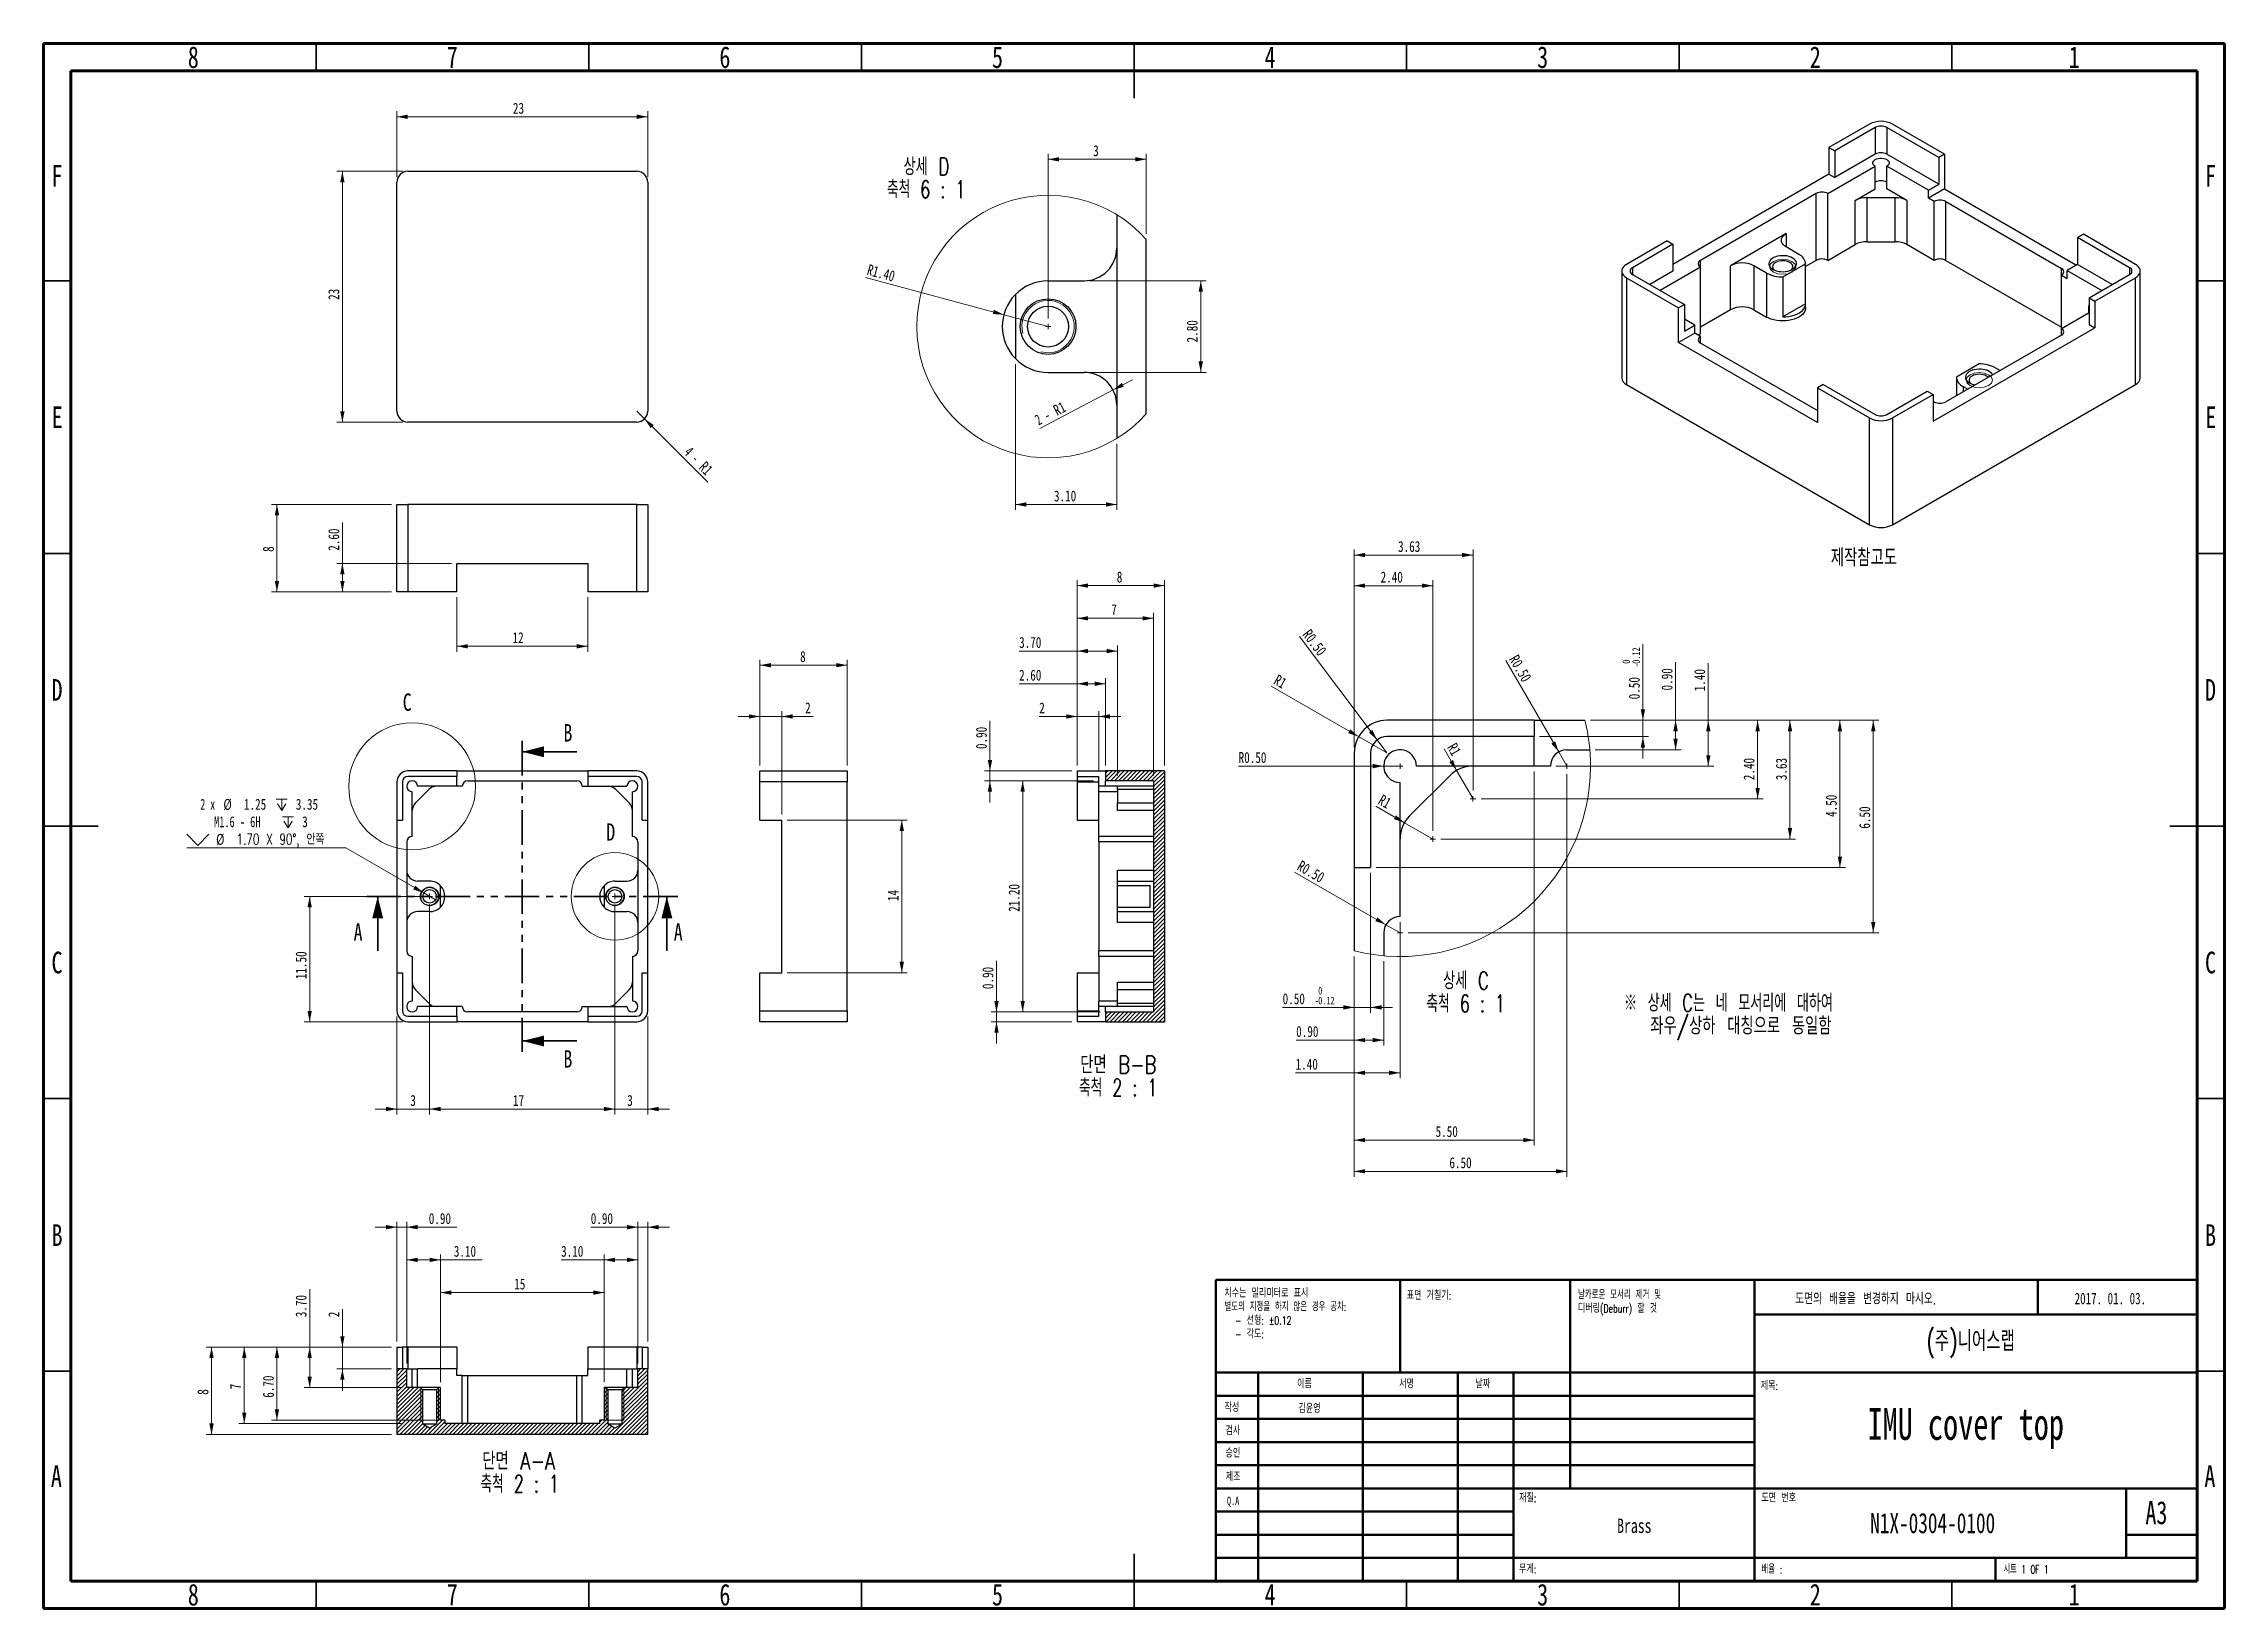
# Model space of a CAD drawing. Header units: millimetres. Extents: x 15 to 415, y 5 to 292.
import ezdxf

# ---------------------------------------------------------------- set-up
doc = ezdxf.new("R2010")
doc.units = ezdxf.units.MM
doc.linetypes.add('PHANTOM', pattern=[12.7, 6.35, -1.27, 1.27, -1.27, 1.27, -1.27])
doc.styles.add('SLDTEXTSTYLE0', font='TXT', dxfattribs={"width": 0.680556, "bigfont": 'bigfont'})
doc.styles.add('SLDTEXTSTYLE1', font='TXT', dxfattribs={"width": 0.75, "bigfont": 'bigfont'})
doc.styles.add('SLDTEXTSTYLE10', font='TXT', dxfattribs={"width": 0.696429, "bigfont": 'bigfont'})
doc.styles.add('SLDTEXTSTYLE11', font='TXT', dxfattribs={"width": 0.65625, "bigfont": 'bigfont'})
doc.styles.add('SLDTEXTSTYLE12', font='TXT', dxfattribs={"width": 0.6875, "bigfont": 'bigfont'})
doc.styles.add('SLDTEXTSTYLE2', font='TXT', dxfattribs={"width": 0.75})
doc.styles.add('SLDTEXTSTYLE3', font='TXT', dxfattribs={"width": 0.7, "bigfont": 'bigfont'})
doc.styles.add('SLDTEXTSTYLE4', font='TXT', dxfattribs={"width": 0.7})
doc.styles.add('SLDTEXTSTYLE5', font='TXT', dxfattribs={"width": 0.65, "bigfont": 'bigfont'})
doc.styles.add('SLDTEXTSTYLE6', font='TXT', dxfattribs={"width": 0.653846, "bigfont": 'bigfont'})
doc.styles.add('SLDTEXTSTYLE7', font='TXT', dxfattribs={"width": 0.633333, "bigfont": 'bigfont'})
doc.styles.add('SLDTEXTSTYLE8', font='TXT', dxfattribs={"width": 0.666667})
doc.styles.add('SLDTEXTSTYLE9', font='TXT', dxfattribs={"width": 0.694444})
doc.dimstyles.new('SLDDIMSTYLE0', dxfattribs={"dimtxt": 2, "dimasz": 2, "dimexe": 0, "dimexo": 0.0625, "dimgap": 0.5, "dimtad": 1, "dimlfac": 0.5, "dimrnd": 1e-09, "dimzin": 12, "dimdsep": 46, "dimtxsty": 'SLDTEXTSTYLE2', "dimsah": 1, "dimcen": 0.09, "dimadec": 0, "dimazin": 3, "dimtfac": 1, "dimtofl": 0, "dimtmove": 0, "dimatfit": 3, "dimfxl": 1, "dimfrac": 2, "dimtolj": 1, "dimtzin": 12, "dimarcsym": 0})
doc.dimstyles.new('SLDDIMSTYLE1', dxfattribs={"dimtxt": 2, "dimasz": 2, "dimexe": 0, "dimexo": 0.0625, "dimgap": 0.5, "dimtad": 0, "dimtih": 1, "dimtoh": 1, "dimlfac": 0.5, "dimrnd": 1e-09, "dimzin": 12, "dimdsep": 46, "dimtxsty": 'SLDTEXTSTYLE2', "dimblk1": 'NONE', "dimsah": 1, "dimcen": 0, "dimadec": 0, "dimazin": 3, "dimtfac": 1, "dimtmove": 0, "dimatfit": 3, "dimldrblk": 'NONE', "dimfxl": 1, "dimfrac": 2, "dimtolj": 1, "dimtzin": 12, "dimarcsym": 0})
doc.dimstyles.new('SLDDIMSTYLE10', dxfattribs={"dimtxt": 2, "dimasz": 2, "dimexe": 0, "dimexo": 0.0625, "dimgap": 0.5, "dimtad": 1, "dimlfac": 0.166667, "dimrnd": 1e-09, "dimzin": 4, "dimdsep": 46, "dimtxsty": 'SLDTEXTSTYLE2', "dimsah": 1, "dimcen": 0.09, "dimadec": 0, "dimazin": 1, "dimtfac": 1, "dimtofl": 0, "dimtmove": 0, "dimatfit": 3, "dimfxl": 1, "dimfrac": 2, "dimtolj": 1, "dimtzin": 12, "dimarcsym": 0})
doc.dimstyles.new('SLDDIMSTYLE11', dxfattribs={"dimtxt": 2, "dimasz": 2, "dimexe": 0, "dimexo": 0.0625, "dimgap": 0.5, "dimtad": 1, "dimlfac": 0.166667, "dimrnd": 1e-09, "dimzin": 0, "dimdsep": 46, "dimtxsty": 'SLDTEXTSTYLE2', "dimsah": 1, "dimcen": 0, "dimadec": 0, "dimazin": 0, "dimtfac": 1, "dimtofl": 0, "dimtmove": 0, "dimatfit": 3, "dimfxl": 1, "dimfrac": 2, "dimtolj": 1, "dimtzin": 12, "dimarcsym": 0})
doc.dimstyles.new('SLDDIMSTYLE12', dxfattribs={"dimtxt": 2, "dimasz": 2, "dimexe": 0, "dimexo": 0.0625, "dimgap": 0.5, "dimtad": 1, "dimlfac": 0.166667, "dimrnd": 1e-09, "dimzin": 4, "dimdsep": 46, "dimtxsty": 'SLDTEXTSTYLE2', "dimsah": 1, "dimcen": 0.09, "dimadec": 0, "dimazin": 1, "dimtfac": 1, "dimtmove": 0, "dimatfit": 0, "dimfxl": 1, "dimfrac": 2, "dimtolj": 1, "dimtzin": 12, "dimarcsym": 0})
doc.dimstyles.new('SLDDIMSTYLE13', dxfattribs={"dimtxt": 2, "dimasz": 2, "dimexe": 0, "dimexo": 0.0625, "dimgap": 0.5, "dimtad": 1, "dimlfac": 0.166667, "dimrnd": 1e-09, "dimzin": 12, "dimdsep": 46, "dimtxsty": 'SLDTEXTSTYLE2', "dimsah": 1, "dimcen": 0.09, "dimadec": 0, "dimazin": 3, "dimtfac": 1, "dimtofl": 0, "dimtmove": 0, "dimatfit": 3, "dimfxl": 1, "dimfrac": 2, "dimtolj": 1, "dimtzin": 12, "dimarcsym": 0})
doc.dimstyles.new('SLDDIMSTYLE14', dxfattribs={"dimtxt": 2, "dimasz": 2, "dimexe": 0, "dimexo": 0.0625, "dimgap": 0.5, "dimtad": 1, "dimlfac": 0.166667, "dimrnd": 1e-09, "dimzin": 4, "dimdsep": 46, "dimtxsty": 'SLDTEXTSTYLE2', "dimsah": 1, "dimcen": 0, "dimadec": 0, "dimazin": 1, "dimtfac": 1, "dimtofl": 0, "dimtmove": 0, "dimatfit": 3, "dimfxl": 1, "dimfrac": 2, "dimtolj": 1, "dimtzin": 12, "dimarcsym": 0})
doc.dimstyles.new('SLDDIMSTYLE15', dxfattribs={"dimtxt": 2, "dimasz": 2, "dimexe": 0, "dimexo": 0.0625, "dimgap": 0.5, "dimtad": 1, "dimlfac": 0.166667, "dimrnd": 1e-09, "dimzin": 12, "dimdsep": 46, "dimtxsty": 'SLDTEXTSTYLE2', "dimsah": 1, "dimcen": 0, "dimadec": 0, "dimazin": 3, "dimtfac": 1, "dimtofl": 0, "dimtmove": 1, "dimatfit": 3, "dimfxl": 1, "dimfrac": 2, "dimtolj": 1, "dimtzin": 12, "dimarcsym": 0})
doc.dimstyles.new('SLDDIMSTYLE2', dxfattribs={"dimtxt": 2, "dimasz": 2, "dimexe": 0, "dimexo": 0.0625, "dimgap": 0.5, "dimtad": 1, "dimlfac": 0.5, "dimrnd": 1e-09, "dimzin": 12, "dimdsep": 46, "dimtxsty": 'SLDTEXTSTYLE2', "dimsah": 1, "dimcen": 0.09, "dimadec": 0, "dimazin": 3, "dimtfac": 1, "dimtmove": 0, "dimatfit": 0, "dimfxl": 1, "dimfrac": 2, "dimtolj": 1, "dimtzin": 12, "dimarcsym": 0})
doc.dimstyles.new('SLDDIMSTYLE3', dxfattribs={"dimtxt": 2, "dimasz": 2, "dimexe": 0, "dimexo": 0.0625, "dimgap": 0.5, "dimtad": 1, "dimlfac": 0.5, "dimrnd": 1e-09, "dimzin": 4, "dimdsep": 46, "dimtxsty": 'SLDTEXTSTYLE2', "dimsah": 1, "dimcen": 0.09, "dimadec": 0, "dimazin": 1, "dimtfac": 1, "dimtofl": 0, "dimtmove": 0, "dimatfit": 3, "dimfxl": 1, "dimfrac": 2, "dimtolj": 1, "dimtzin": 12, "dimarcsym": 0})
doc.dimstyles.new('SLDDIMSTYLE4', dxfattribs={"dimtxt": 2, "dimasz": 2, "dimexe": 0, "dimexo": 0.0625, "dimgap": 0.5, "dimtad": 1, "dimlfac": 0.5, "dimrnd": 1e-09, "dimzin": 12, "dimdsep": 46, "dimtxsty": 'SLDTEXTSTYLE2', "dimsah": 1, "dimcen": 0, "dimadec": 0, "dimazin": 3, "dimtfac": 1, "dimtofl": 0, "dimtmove": 0, "dimatfit": 3, "dimfxl": 1, "dimfrac": 2, "dimtolj": 1, "dimtzin": 12, "dimarcsym": 0})
doc.dimstyles.new('SLDDIMSTYLE5', dxfattribs={"dimtxt": 2, "dimasz": 2, "dimexe": 0, "dimexo": 0.0625, "dimgap": 0.5, "dimtad": 1, "dimlfac": 0.5, "dimrnd": 1e-09, "dimzin": 4, "dimdsep": 46, "dimtxsty": 'SLDTEXTSTYLE2', "dimsah": 1, "dimcen": 0.09, "dimadec": 0, "dimazin": 1, "dimtfac": 1, "dimtmove": 0, "dimatfit": 0, "dimfxl": 1, "dimfrac": 2, "dimtolj": 1, "dimtzin": 12, "dimarcsym": 0})
doc.dimstyles.new('SLDDIMSTYLE6', dxfattribs={"dimtxt": 2, "dimasz": 2, "dimexe": 0, "dimexo": 0.0625, "dimgap": 0.5, "dimtad": 1, "dimlfac": 0.5, "dimrnd": 1e-09, "dimzin": 0, "dimdsep": 46, "dimtxsty": 'SLDTEXTSTYLE2', "dimsah": 1, "dimcen": 0.09, "dimadec": 0, "dimazin": 0, "dimtfac": 1, "dimtmove": 0, "dimatfit": 0, "dimfxl": 1, "dimfrac": 2, "dimtolj": 1, "dimtzin": 12, "dimarcsym": 0})
doc.dimstyles.new('SLDDIMSTYLE7', dxfattribs={"dimtxt": 2, "dimasz": 2, "dimexe": 0, "dimexo": 0.0625, "dimgap": 0.5, "dimtad": 1, "dimlfac": 0.166667, "dimrnd": 1e-09, "dimzin": 12, "dimdsep": 46, "dimtxsty": 'SLDTEXTSTYLE2', "dimsah": 1, "dimcen": 0, "dimadec": 0, "dimazin": 3, "dimtfac": 1, "dimtofl": 0, "dimtmove": 0, "dimatfit": 3, "dimfxl": 1, "dimfrac": 2, "dimtolj": 1, "dimtzin": 12, "dimarcsym": 0})
doc.dimstyles.new('SLDDIMSTYLE8', dxfattribs={"dimtxt": 2, "dimasz": 2, "dimexe": 0, "dimexo": 0.0625, "dimgap": 0.5, "dimtad": 1, "dimlfac": 0.166667, "dimrnd": 1e-09, "dimzin": 0, "dimdsep": 46, "dimtxsty": 'SLDTEXTSTYLE2', "dimsah": 1, "dimcen": 0.09, "dimadec": 0, "dimazin": 0, "dimtol": 1, "dimtm": 0.12, "dimtfac": 1, "dimtmove": 0, "dimatfit": 0, "dimfxl": 1, "dimfrac": 2, "dimtolj": 1, "dimarcsym": 0})
doc.dimstyles.new('SLDDIMSTYLE9', dxfattribs={"dimtxt": 2, "dimasz": 2, "dimexe": 0, "dimexo": 0.0625, "dimgap": 0.5, "dimtad": 1, "dimlfac": 0.166667, "dimrnd": 1e-09, "dimzin": 0, "dimdsep": 46, "dimtxsty": 'SLDTEXTSTYLE2', "dimsah": 1, "dimcen": 0.09, "dimadec": 0, "dimazin": 0, "dimtfac": 1, "dimtofl": 0, "dimtmove": 0, "dimatfit": 3, "dimfxl": 1, "dimfrac": 2, "dimtolj": 1, "dimtzin": 12, "dimarcsym": 0})

msp = doc.modelspace()

# ---------------------------------------------------------------- texts
at = {"color": 7, "linetype": 'Continuous', "lineweight": 0}
for s, insert, char_height, attachment_point, style in [('8', (42.46, 291.504), 3.969, 2, 'SLDTEXTSTYLE2'), ('7', (89.96, 291.504), 3.969, 2, 'SLDTEXTSTYLE2'), ('6', (139.96, 291.504), 3.969, 2, 'SLDTEXTSTYLE2'), ('5', (189.96, 291.504), 3.969, 2, 'SLDTEXTSTYLE2'), ('4', (239.96, 291.504), 3.969, 2, 'SLDTEXTSTYLE2'), ('3', (289.96, 291.504), 3.969, 2, 'SLDTEXTSTYLE2'), ('2', (339.96, 291.504), 3.969, 2, 'SLDTEXTSTYLE2'), ('1', (387.46, 291.504), 3.969, 2, 'SLDTEXTSTYLE2'), ('F', (17.458, 269.754), 3.969, 2, 'SLDTEXTSTYLE2'), ('F', (412.458, 269.754), 3.969, 2, 'SLDTEXTSTYLE2'), ('E', (17.508, 225.446), 3.969, 2, 'SLDTEXTSTYLE2'), ('E', (412.508, 225.446), 3.969, 2, 'SLDTEXTSTYLE2'), ('제작참고도', (342.815, 199.348), 3.2, 1, 'SLDTEXTSTYLE1'), ('D', (17.453, 175.446), 3.969, 2, 'SLDTEXTSTYLE2'), ('D', (412.453, 175.446), 3.969, 2, 'SLDTEXTSTYLE2'), ('C', (17.459, 125.446), 3.969, 2, 'SLDTEXTSTYLE2'), ('C', (412.459, 125.446), 3.969, 2, 'SLDTEXTSTYLE2'), ('B', (17.471, 75.446), 3.969, 2, 'SLDTEXTSTYLE2'), ('B', (412.471, 75.446), 3.969, 2, 'SLDTEXTSTYLE2'), ('표면 거칠기:', (265.029, 63.13), 1.5, 1, 'SLDTEXTSTYLE3'), ('도면의 배율을 변경하지 마시오.', (336.276, 62.895), 2.11667, 1, 'SLDTEXTSTYLE3'), ('2017. 01. 03.', (387.533, 62.895), 2.11667, 1, 'SLDTEXTSTYLE4'), ('(주)니어스랩', (368.448, 55.887), 3.7042, 2, 'SLDTEXTSTYLE3'), ('이름', (244.919, 46.903), 1.5, 1, 'SLDTEXTSTYLE3'), ('서명', (263.634, 46.903), 1.5, 1, 'SLDTEXTSTYLE3'), ('날짜', (277.623, 46.903), 1.5, 1, 'SLDTEXTSTYLE3'), ('제목:', (329.956, 46.576), 1.5, 1, 'SLDTEXTSTYLE3'), ('작성', (231.596, 42.568), 1.5, 1, 'SLDTEXTSTYLE3'), ('김윤영', (247.185, 42.384), 1.5, 2, 'SLDTEXTSTYLE3'), ('IMU cover top', (367.561, 41.738), 5.82083, 2, 'SLDTEXTSTYLE4'), ('검사', (231.795, 38.293), 1.5, 1, 'SLDTEXTSTYLE3'), ('승인', (231.786, 34.203), 1.5, 1, 'SLDTEXTSTYLE3'), ('A', (17.34, 31.254), 3.969, 2, 'SLDTEXTSTYLE2'), ('제조', (231.839, 29.872), 1.5, 1, 'SLDTEXTSTYLE3'), ('A', (412.34, 31.254), 3.969, 2, 'SLDTEXTSTYLE2'), ('Q.A', (232.053, 25.488), 1.5, 1, 'SLDTEXTSTYLE4'), ('재질:', (285.646, 25.986), 1.5, 1, 'SLDTEXTSTYLE3'), ('도면 번호', (330.074, 25.986), 1.5, 1, 'SLDTEXTSTYLE3'), ('A3', (400.514, 24.679), 4.2333, 1, 'SLDTEXTSTYLE4'), ('Brass', (306.772, 21.474), 2.6458, 2, 'SLDTEXTSTYLE4'), ('N1X-0304-0100', (361.5, 22.497), 3.70417, 2, 'SLDTEXTSTYLE4'), ('무게:', (285.618, 12.95), 1.5, 1, 'SLDTEXTSTYLE3'), ('배율 :', (330.074, 12.9), 1.5, 1, 'SLDTEXTSTYLE5'), ('시트 1 OF 1', (374.478, 12.9), 1.5, 1, 'SLDTEXTSTYLE7'), ('8', (42.46, 9.504), 3.969, 2, 'SLDTEXTSTYLE2'), ('7', (89.96, 9.504), 3.969, 2, 'SLDTEXTSTYLE2'), ('6', (139.96, 9.504), 3.969, 2, 'SLDTEXTSTYLE2'), ('5', (189.96, 9.504), 3.969, 2, 'SLDTEXTSTYLE2'), ('4', (239.96, 9.504), 3.969, 2, 'SLDTEXTSTYLE2'), ('3', (289.96, 9.504), 3.969, 2, 'SLDTEXTSTYLE2'), ('2', (339.96, 9.504), 3.969, 2, 'SLDTEXTSTYLE2'), ('1', (387.46, 9.504), 3.969, 2, 'SLDTEXTSTYLE2')]:
    msp.add_mtext(s, dxfattribs=dict(at, insert=insert, char_height=char_height, attachment_point=attachment_point, style=style))
at = {"color": 7, "linetype": 'Continuous', "lineweight": 18, "char_height": 3.2, "attachment_point": 1, "style": 'SLDTEXTSTYLE2'}
for s, insert in [('C', (80.864, 172.821)), ('D', (118.214, 149.004))]:
    msp.add_mtext(s, dxfattribs=dict(at, insert=insert))
at = {"color": 7, "linetype": 'Continuous', "char_height": 3.2, "attachment_point": 1, "style": 'SLDTEXTSTYLE2'}
for s, insert in [('B', (110.352, 167.194)), ('A', (71.863, 130.674)), ('A', (130.583, 130.674)), ('B', (110.352, 107.379))]:
    msp.add_mtext(s, dxfattribs=dict(at, insert=insert))

# ---------------------------------------------------------------- blocks, each defined once
blk = doc.blocks.new('SW_NOTE_0')
at = {"color": 0, "linetype": 'Continuous', "lineweight": 0, "char_height": 3.2, "attachment_point": 1}
for s, insert, style in [('\\M+181A6 상세 C는 네 모서리에 대하여', (0, 4.13), 'SLDTEXTSTYLE0'), ('좌우/상하 대칭으로 동일함', (4.8, -0.07), 'SLDTEXTSTYLE1')]:
    blk.add_mtext(s, dxfattribs=dict(at, insert=insert, style=style))
blk = doc.blocks.new('SW_NOTE_1')
at = {"color": 0, "linetype": 'Continuous', "lineweight": 0, "char_height": 1.5, "attachment_point": 1}
for s, insert, style in [('치수는 밀리미터로 표시', (0, 1.93), 'SLDTEXTSTYLE3'), ('별도의 지정을 하지 않은 경우 공차:', (0, -0.57), 'SLDTEXTSTYLE5'), ('- 선형: \\M+1817D0.12', (1.97, -3.07), 'SLDTEXTSTYLE3'), ('- 각도:', (1.97, -5.57), 'SLDTEXTSTYLE3')]:
    blk.add_mtext(s, dxfattribs=dict(at, insert=insert, style=style))
blk = doc.blocks.new('SW_NOTE_2')
at = {"color": 0, "linetype": 'Continuous', "lineweight": 0, "char_height": 1.5, "attachment_point": 1}
for s, insert, style in [('날카로운 모서리 제거 및', (0, 1.93), 'SLDTEXTSTYLE6'), ('디버링(Deburr) 할 것', (0, -0.57), 'SLDTEXTSTYLE3')]:
    blk.add_mtext(s, dxfattribs=dict(at, insert=insert, style=style))
blk = doc.blocks.new('_D')
at = {"color": 7, "linetype": 'Continuous', "lineweight": 18}
for p, q in [((85.8, 134.09), (85.8, 95.59)), ((119.8, 134.09), (119.8, 95.59)), ((85.8, 96.59), (119.8, 96.59))]:
    blk.add_line(p, q, dxfattribs=at)
for points in [[(85.8, 96.59), (87.8, 96.19), (87.8, 96.99)], [(119.8, 96.59), (117.8, 96.99), (117.8, 96.19)]]:
    blk.add_solid(points, dxfattribs=at)
at = {"color": 7, "linetype": 'Continuous', "lineweight": 18, "insert": (101.09, 99.17), "char_height": 2, "attachment_point": 1, "style": 'SLDTEXTSTYLE2'}
blk.add_mtext('17', dxfattribs=at)
blk = doc.blocks.new('SW_SYMBOL_HOLE_DEPTH')
at = {"color": 0, "linetype": 'Continuous', "lineweight": 18}
for p, q in [((0, 875), (800, 875)), ((100, 555), (400, 75)), ((400, 875), (400, 75)), ((700, 555), (400, 75))]:
    blk.add_line(p, q, dxfattribs=at)
blk = doc.blocks.new('SW_SYMBOL_HOLE_SINK')
at = {"color": 0, "linetype": 'Continuous', "lineweight": 18}
for p, q in [((0, 875), (800, 75)), ((800, 75), (1600, 875))]:
    blk.add_line(p, q, dxfattribs=at)
blk = doc.blocks.new('_D_1')
at = {"color": 7, "linetype": 'Continuous', "lineweight": 18}
for p, q in [((70.42, 144.47), (41.24, 144.47)), ((84.72, 136.22), (70.42, 144.47)), ((86.88, 134.97), (84.72, 136.22))]:
    blk.add_line(p, q, dxfattribs=at)
blk.add_solid([(84.72, 136.22), (83.19, 137.56), (82.79, 136.87)], dxfattribs=at)
at = {"color": 7, "linetype": 'Continuous', "lineweight": 18, "xscale": 0.0025546875, "yscale": 0.0025546875, "zscale": 0.0025546875}
for name, p in [('SW_SYMBOL_HOLE_DEPTH', (57.65, 151.16)), ('SW_SYMBOL_HOLE_DEPTH', (58.82, 147.95)), ('SW_SYMBOL_HOLE_SINK', (41.24, 144.75))]:
    blk.add_blockref(name, p, dxfattribs=at)
at = {"color": 7, "linetype": 'Continuous', "lineweight": 18, "char_height": 2, "attachment_point": 1}
for s, insert, style in [('2 x', (43.75, 153.49), 'SLDTEXTSTYLE8'), ('%%c', (47.98, 153.46), 'SLDTEXTSTYLE2'), ('1.25', (51.75, 153.49), 'SLDTEXTSTYLE2'), ('3.35', (61.26, 153.49), 'SLDTEXTSTYLE2'), ('M1.6 - 6H', (46.27, 150.28), 'SLDTEXTSTYLE9'), ('3', (62.43, 150.28), 'SLDTEXTSTYLE2'), ('%%c', (46.64, 147.05), 'SLDTEXTSTYLE2'), ('1.70 X 90\\M+1818B, 안쪽', (50.4, 147.08), 'SLDTEXTSTYLE10')]:
    blk.add_mtext(s, dxfattribs=dict(at, insert=insert, style=style))
blk = doc.blocks.new('_NONE')
blk = doc.blocks.new('_D_2')
at = {"color": 7, "linetype": 'Continuous', "lineweight": 18}
for p, q in [((85.8, 134.09), (85.8, 95.59)), ((79.8, 113.59), (79.8, 95.59)), ((79.8, 96.59), (75.8, 96.59)), ((79.8, 96.59), (85.8, 96.59)), ((85.8, 96.59), (89.8, 96.59))]:
    blk.add_line(p, q, dxfattribs=at)
for points in [[(79.8, 96.59), (77.8, 96.99), (77.8, 96.19)], [(85.8, 96.59), (87.8, 96.19), (87.8, 96.99)]]:
    blk.add_solid(points, dxfattribs=at)
at = {"color": 7, "linetype": 'Continuous', "lineweight": 18, "insert": (82.26, 99.17), "char_height": 2, "attachment_point": 1, "style": 'SLDTEXTSTYLE2'}
blk.add_mtext('3', dxfattribs=at)
blk = doc.blocks.new('_D_3')
at = {"color": 7, "linetype": 'Continuous', "lineweight": 18}
for p, q in [((119.8, 134.09), (119.8, 95.59)), ((125.8, 113.59), (125.8, 95.59)), ((119.8, 96.59), (115.8, 96.59)), ((125.8, 96.59), (119.8, 96.59)), ((125.8, 96.59), (129.8, 96.59))]:
    blk.add_line(p, q, dxfattribs=at)
for points in [[(119.8, 96.59), (117.8, 96.99), (117.8, 96.19)], [(125.8, 96.59), (127.8, 96.19), (127.8, 96.99)]]:
    blk.add_solid(points, dxfattribs=at)
at = {"color": 7, "linetype": 'Continuous', "lineweight": 18, "insert": (122.05, 99.17), "char_height": 2, "attachment_point": 1, "style": 'SLDTEXTSTYLE2'}
blk.add_mtext('3', dxfattribs=at)
blk = doc.blocks.new('_D_4')
at = {"color": 7, "linetype": 'Continuous', "lineweight": 18}
for p, q in [((84.3, 135.59), (62.8, 135.59)), ((63.8, 112.59), (63.8, 135.59)), ((80.8, 112.59), (62.8, 112.59))]:
    blk.add_line(p, q, dxfattribs=at)
for points in [[(63.8, 135.59), (63.4, 133.59), (64.2, 133.59)], [(63.8, 112.59), (64.2, 114.59), (63.4, 114.59)]]:
    blk.add_solid(points, dxfattribs=at)
at = {"color": 7, "linetype": 'Continuous', "lineweight": 18, "insert": (61.22, 120.41), "char_height": 2, "attachment_point": 1, "rotation": 90, "style": 'SLDTEXTSTYLE2'}
blk.add_mtext('11.50', dxfattribs=at)
blk = doc.blocks.new('SW_CENTERMARKSYMBOL_0')
at = {"color": 0, "linetype": 'Continuous', "lineweight": 0}
for q in [(-0.5, 0), (0, 0.5), (0, -0.5), (0.5, 0)]:
    blk.add_line((0, 0), q, dxfattribs=at)
blk = doc.blocks.new('SW_CENTERMARKSYMBOL_1')
at = {"color": 0, "linetype": 'Continuous', "lineweight": 0}
for q in [(-0.5, 0), (0, 0.5), (0, -0.5), (0.5, 0)]:
    blk.add_line((0, 0), q, dxfattribs=at)
blk = doc.blocks.new('_D_5')
at = {"color": 7, "linetype": 'Continuous', "lineweight": 18}
for p, q in [((146.4, 159.59), (146.4, 178.99)), ((146.4, 177.99), (162.4, 177.99)), ((162.4, 159.59), (162.4, 178.99))]:
    blk.add_line(p, q, dxfattribs=at)
for points in [[(146.4, 177.99), (148.4, 177.59), (148.4, 178.39)], [(162.4, 177.99), (160.4, 178.39), (160.4, 177.59)]]:
    blk.add_solid(points, dxfattribs=at)
at = {"color": 7, "linetype": 'Continuous', "lineweight": 18, "insert": (153.76, 180.57), "char_height": 2, "attachment_point": 1, "style": 'SLDTEXTSTYLE2'}
blk.add_mtext('8', dxfattribs=at)
blk = doc.blocks.new('_D_6')
at = {"color": 7, "linetype": 'Continuous', "lineweight": 18}
for p, q in [((146.4, 168.59), (142.4, 168.59)), ((146.4, 159.59), (146.4, 169.59)), ((146.4, 168.59), (150.4, 168.59)), ((150.4, 150.59), (150.4, 169.59)), ((150.4, 168.59), (156.15, 168.59))]:
    blk.add_line(p, q, dxfattribs=at)
for points in [[(146.4, 168.59), (144.4, 168.99), (144.4, 168.19)], [(150.4, 168.59), (152.4, 168.19), (152.4, 168.99)]]:
    blk.add_solid(points, dxfattribs=at)
at = {"color": 7, "linetype": 'Continuous', "lineweight": 18, "insert": (154.68, 171.17), "char_height": 2, "attachment_point": 1, "style": 'SLDTEXTSTYLE2'}
blk.add_mtext('2', dxfattribs=at)
blk = doc.blocks.new('_D_7')
at = {"color": 7, "linetype": 'Continuous', "lineweight": 18}
for p, q in [((151.4, 149.59), (173.4, 149.59)), ((172.4, 121.59), (172.4, 149.59)), ((151.4, 121.59), (173.4, 121.59))]:
    blk.add_line(p, q, dxfattribs=at)
for points in [[(172.4, 149.59), (172, 147.59), (172.8, 147.59)], [(172.4, 121.59), (172.8, 123.59), (172, 123.59)]]:
    blk.add_solid(points, dxfattribs=at)
at = {"color": 7, "linetype": 'Continuous', "lineweight": 18, "insert": (169.82, 134.73), "char_height": 2, "attachment_point": 1, "rotation": 90, "style": 'SLDTEXTSTYLE2'}
blk.add_mtext('14', dxfattribs=at)
blk = doc.blocks.new('_D_8')
at = {"color": 7, "linetype": 'Continuous', "lineweight": 18}
for p, q in [((78.8, 207.46), (56.8, 207.46)), ((57.8, 207.46), (57.8, 191.46)), ((78.8, 191.46), (56.8, 191.46))]:
    blk.add_line(p, q, dxfattribs=at)
for points in [[(57.8, 207.46), (57.4, 205.46), (58.2, 205.46)], [(57.8, 191.46), (58.2, 193.46), (57.4, 193.46)]]:
    blk.add_solid(points, dxfattribs=at)
at = {"color": 7, "linetype": 'Continuous', "lineweight": 18, "insert": (55.22, 198.78), "char_height": 2, "attachment_point": 1, "rotation": 90, "style": 'SLDTEXTSTYLE2'}
blk.add_mtext('8', dxfattribs=at)
blk = doc.blocks.new('_D_9')
at = {"color": 7, "linetype": 'Continuous', "lineweight": 18}
for p, q in [((69.8, 196.66), (69.8, 204.15)), ((89.8, 196.66), (68.8, 196.66)), ((69.8, 196.66), (69.8, 191.46)), ((78.8, 191.46), (68.8, 191.46))]:
    blk.add_line(p, q, dxfattribs=at)
for points in [[(69.8, 196.66), (69.4, 194.66), (70.2, 194.66)], [(69.8, 191.46), (70.2, 193.46), (69.4, 193.46)]]:
    blk.add_solid(points, dxfattribs=at)
at = {"color": 7, "linetype": 'Continuous', "lineweight": 18, "insert": (67.22, 198.98), "char_height": 2, "attachment_point": 1, "rotation": 90, "style": 'SLDTEXTSTYLE2'}
blk.add_mtext('2.60', dxfattribs=at)
blk = doc.blocks.new('_D_10')
at = {"color": 7, "linetype": 'Continuous', "lineweight": 18}
for p, q in [((90.8, 190.46), (90.8, 180.46)), ((114.8, 190.46), (114.8, 180.46)), ((90.8, 181.46), (114.8, 181.46))]:
    blk.add_line(p, q, dxfattribs=at)
for points in [[(90.8, 181.46), (92.8, 181.06), (92.8, 181.86)], [(114.8, 181.46), (112.8, 181.86), (112.8, 181.06)]]:
    blk.add_solid(points, dxfattribs=at)
at = {"color": 7, "linetype": 'Continuous', "lineweight": 18, "insert": (101.01, 184.04), "char_height": 2, "attachment_point": 1, "style": 'SLDTEXTSTYLE2'}
blk.add_mtext('12', dxfattribs=at)
blk = doc.blocks.new('_D_11')
at = {"color": 7, "linetype": 'Continuous', "lineweight": 18}
for p, q in [((80.8, 268.58), (68.8, 268.58)), ((69.8, 268.58), (69.8, 222.58)), ((80.8, 222.58), (68.8, 222.58))]:
    blk.add_line(p, q, dxfattribs=at)
for points in [[(69.8, 268.58), (69.4, 266.58), (70.2, 266.58)], [(69.8, 222.58), (70.2, 224.58), (69.4, 224.58)]]:
    blk.add_solid(points, dxfattribs=at)
at = {"color": 7, "linetype": 'Continuous', "lineweight": 18, "insert": (67.22, 244.99), "char_height": 2, "attachment_point": 1, "rotation": 90, "style": 'SLDTEXTSTYLE2'}
blk.add_mtext('23', dxfattribs=at)
blk = doc.blocks.new('_D_12')
at = {"color": 7, "linetype": 'Continuous', "lineweight": 18}
for p, q in [((79.8, 267.58), (79.8, 279.58)), ((79.8, 278.58), (125.8, 278.58)), ((125.8, 267.58), (125.8, 279.58))]:
    blk.add_line(p, q, dxfattribs=at)
for points in [[(79.8, 278.58), (81.8, 278.18), (81.8, 278.98)], [(125.8, 278.58), (123.8, 278.98), (123.8, 278.18)]]:
    blk.add_solid(points, dxfattribs=at)
at = {"color": 7, "linetype": 'Continuous', "lineweight": 18, "insert": (101.08, 281.15), "char_height": 2, "attachment_point": 1, "style": 'SLDTEXTSTYLE2'}
blk.add_mtext('23', dxfattribs=at)
blk = doc.blocks.new('_D_13')
at = {"color": 7, "linetype": 'Continuous', "lineweight": 18}
for q in [(123.8, 224.58), (136.84, 211.54)]:
    blk.add_line((125.22, 223.16), q, dxfattribs=at)
blk.add_solid([(125.22, 223.16), (126.35, 221.46), (126.91, 222.03)], dxfattribs=at)
at = {"color": 7, "linetype": 'Continuous', "lineweight": 18, "char_height": 2, "attachment_point": 1, "rotation": 315}
for s, insert, style in [('4 -', (133.75, 218.26), 'SLDTEXTSTYLE8'), ('R1', (136.47, 215.54), 'SLDTEXTSTYLE2')]:
    blk.add_mtext(s, dxfattribs=dict(at, insert=insert, style=style))
blk = doc.blocks.new('_D_14')
at = {"color": 7, "linetype": 'Continuous', "lineweight": 18}
for p, q in [((69.8, 52.92), (69.8, 59.87)), ((78.8, 52.92), (68.8, 52.92)), ((69.8, 52.92), (69.8, 48.92)), ((78.8, 48.92), (68.8, 48.92)), ((69.8, 48.92), (69.8, 44.92))]:
    blk.add_line(p, q, dxfattribs=at)
for points in [[(69.8, 52.92), (70.2, 54.92), (69.4, 54.92)], [(69.8, 48.92), (69.4, 46.92), (70.2, 46.92)]]:
    blk.add_solid(points, dxfattribs=at)
at = {"color": 7, "linetype": 'Continuous', "lineweight": 18, "insert": (67.22, 58.4), "char_height": 2, "attachment_point": 1, "rotation": 90, "style": 'SLDTEXTSTYLE2'}
blk.add_mtext('2', dxfattribs=at)
blk = doc.blocks.new('_D_15')
at = {"color": 7, "linetype": 'Continuous', "lineweight": 18}
for p, q in [((63.8, 52.92), (63.8, 63.57)), ((78.8, 52.92), (62.8, 52.92)), ((63.8, 52.92), (63.8, 45.52)), ((80.6, 45.52), (62.8, 45.52))]:
    blk.add_line(p, q, dxfattribs=at)
for points in [[(63.8, 52.92), (63.4, 50.92), (64.2, 50.92)], [(63.8, 45.52), (64.2, 47.52), (63.4, 47.52)]]:
    blk.add_solid(points, dxfattribs=at)
at = {"color": 7, "linetype": 'Continuous', "lineweight": 18, "insert": (61.22, 58.4), "char_height": 2, "attachment_point": 1, "rotation": 90, "style": 'SLDTEXTSTYLE2'}
blk.add_mtext('3.70', dxfattribs=at)
blk = doc.blocks.new('_D_16')
at = {"color": 7, "linetype": 'Continuous', "lineweight": 18}
for p, q in [((78.8, 52.92), (56.8, 52.92)), ((57.8, 52.92), (57.8, 39.52)), ((86.8, 39.52), (56.8, 39.52))]:
    blk.add_line(p, q, dxfattribs=at)
for points in [[(57.8, 52.92), (57.4, 50.92), (58.2, 50.92)], [(57.8, 39.52), (58.2, 41.52), (57.4, 41.52)]]:
    blk.add_solid(points, dxfattribs=at)
at = {"color": 7, "linetype": 'Continuous', "lineweight": 18, "insert": (55.22, 43.63), "char_height": 2, "attachment_point": 1, "rotation": 90, "style": 'SLDTEXTSTYLE2'}
blk.add_mtext('6.70', dxfattribs=at)
blk = doc.blocks.new('_D_17')
at = {"color": 7, "linetype": 'Continuous', "lineweight": 18}
for p, q in [((78.8, 52.92), (50.8, 52.92)), ((51.8, 52.92), (51.8, 38.92)), ((80.6, 38.92), (50.8, 38.92))]:
    blk.add_line(p, q, dxfattribs=at)
for points in [[(51.8, 52.92), (51.4, 50.92), (52.2, 50.92)], [(51.8, 38.92), (52.2, 40.92), (51.4, 40.92)]]:
    blk.add_solid(points, dxfattribs=at)
at = {"color": 7, "linetype": 'Continuous', "lineweight": 18, "insert": (49.22, 45.18), "char_height": 2, "attachment_point": 1, "rotation": 90, "style": 'SLDTEXTSTYLE2'}
blk.add_mtext('7', dxfattribs=at)
blk = doc.blocks.new('_D_18')
at = {"color": 7, "linetype": 'Continuous', "lineweight": 18}
for p, q in [((78.8, 52.92), (44.8, 52.92)), ((45.8, 52.92), (45.8, 36.92)), ((78.8, 36.92), (44.8, 36.92))]:
    blk.add_line(p, q, dxfattribs=at)
for points in [[(45.8, 52.92), (45.4, 50.92), (46.2, 50.92)], [(45.8, 36.92), (46.2, 38.92), (45.4, 38.92)]]:
    blk.add_solid(points, dxfattribs=at)
at = {"color": 7, "linetype": 'Continuous', "lineweight": 18, "insert": (43.22, 44.18), "char_height": 2, "attachment_point": 1, "rotation": 90, "style": 'SLDTEXTSTYLE2'}
blk.add_mtext('8', dxfattribs=at)
blk = doc.blocks.new('_D_19')
at = {"color": 7, "linetype": 'Continuous', "lineweight": 18}
for p, q in [((79.8, 74.92), (75.8, 74.92)), ((79.8, 53.92), (79.8, 75.92)), ((79.8, 74.92), (81.6, 74.92)), ((81.6, 49.92), (81.6, 75.92)), ((81.6, 74.92), (90.82, 74.92))]:
    blk.add_line(p, q, dxfattribs=at)
for points in [[(79.8, 74.92), (77.8, 75.32), (77.8, 74.52)], [(81.6, 74.92), (83.6, 74.52), (83.6, 75.32)]]:
    blk.add_solid(points, dxfattribs=at)
at = {"color": 7, "linetype": 'Continuous', "lineweight": 18, "insert": (85.65, 77.5), "char_height": 2, "attachment_point": 1, "style": 'SLDTEXTSTYLE2'}
blk.add_mtext('0.90', dxfattribs=at)
blk = doc.blocks.new('_D_20')
at = {"color": 7, "linetype": 'Continuous', "lineweight": 18}
for p, q in [((81.6, 49.92), (81.6, 69.92)), ((81.6, 68.92), (87.8, 68.92)), ((87.8, 46.52), (87.8, 69.92)), ((87.8, 68.92), (95.42, 68.92))]:
    blk.add_line(p, q, dxfattribs=at)
for points in [[(81.6, 68.92), (83.6, 68.52), (83.6, 69.32)], [(87.8, 68.92), (85.8, 69.32), (85.8, 68.52)]]:
    blk.add_solid(points, dxfattribs=at)
at = {"color": 7, "linetype": 'Continuous', "lineweight": 18, "insert": (90.24, 71.5), "char_height": 2, "attachment_point": 1, "style": 'SLDTEXTSTYLE2'}
blk.add_mtext('3.10', dxfattribs=at)
blk = doc.blocks.new('_D_21')
at = {"color": 7, "linetype": 'Continuous', "lineweight": 18}
for p, q in [((87.8, 46.52), (87.8, 63.92)), ((87.8, 62.92), (117.8, 62.92)), ((117.8, 46.52), (117.8, 63.92))]:
    blk.add_line(p, q, dxfattribs=at)
for points in [[(87.8, 62.92), (89.8, 62.52), (89.8, 63.32)], [(117.8, 62.92), (115.8, 63.32), (115.8, 62.52)]]:
    blk.add_solid(points, dxfattribs=at)
at = {"color": 7, "linetype": 'Continuous', "lineweight": 18, "insert": (101.32, 65.5), "char_height": 2, "attachment_point": 1, "style": 'SLDTEXTSTYLE2'}
blk.add_mtext('15', dxfattribs=at)
blk = doc.blocks.new('_D_22')
at = {"color": 7, "linetype": 'Continuous', "lineweight": 18}
for p, q in [((117.8, 68.92), (109.92, 68.92)), ((117.8, 46.52), (117.8, 69.92)), ((117.8, 68.92), (124, 68.92)), ((124, 49.92), (124, 69.92))]:
    blk.add_line(p, q, dxfattribs=at)
for points in [[(117.8, 68.92), (119.8, 68.52), (119.8, 69.32)], [(124, 68.92), (122, 69.32), (122, 68.52)]]:
    blk.add_solid(points, dxfattribs=at)
at = {"color": 7, "linetype": 'Continuous', "lineweight": 18, "insert": (109.92, 71.5), "char_height": 2, "attachment_point": 1, "style": 'SLDTEXTSTYLE2'}
blk.add_mtext('3.10', dxfattribs=at)
blk = doc.blocks.new('_D_23')
at = {"color": 7, "linetype": 'Continuous', "lineweight": 18}
for p, q in [((124, 74.92), (115.36, 74.92)), ((124, 49.92), (124, 75.92)), ((124, 74.92), (125.8, 74.92)), ((125.8, 53.92), (125.8, 75.92)), ((125.8, 74.92), (129.8, 74.92))]:
    blk.add_line(p, q, dxfattribs=at)
for points in [[(124, 74.92), (122, 75.32), (122, 74.52)], [(125.8, 74.92), (127.8, 74.52), (127.8, 75.32)]]:
    blk.add_solid(points, dxfattribs=at)
at = {"color": 7, "linetype": 'Continuous', "lineweight": 18, "insert": (115.36, 77.5), "char_height": 2, "attachment_point": 1, "style": 'SLDTEXTSTYLE2'}
blk.add_mtext('0.90', dxfattribs=at)
blk = doc.blocks.new('SW_NOTE_3')
at = {"color": 0, "linetype": 'Continuous', "lineweight": 0, "char_height": 3.2, "attachment_point": 2}
for s, insert, style in [('단면 A-A', (7.6, 4.13), 'SLDTEXTSTYLE1'), ('축척 2 : 1', (7.78, -0.07), 'SLDTEXTSTYLE11')]:
    blk.add_mtext(s, dxfattribs=dict(at, insert=insert, style=style))
blk = doc.blocks.new('_D_24')
at = {"color": 7, "linetype": 'Continuous', "lineweight": 18}
for p, q in [((204.58, 168.59), (197.62, 168.59)), ((204.58, 159.59), (204.58, 169.59)), ((204.58, 168.59), (208.58, 168.59)), ((208.58, 158.59), (208.58, 169.59)), ((208.58, 168.59), (212.58, 168.59))]:
    blk.add_line(p, q, dxfattribs=at)
for points in [[(204.58, 168.59), (202.58, 168.99), (202.58, 168.19)], [(208.58, 168.59), (210.58, 168.19), (210.58, 168.99)]]:
    blk.add_solid(points, dxfattribs=at)
at = {"color": 7, "linetype": 'Continuous', "lineweight": 18, "insert": (197.62, 171.17), "char_height": 2, "attachment_point": 1, "style": 'SLDTEXTSTYLE2'}
blk.add_mtext('2', dxfattribs=at)
blk = doc.blocks.new('_D_25')
at = {"color": 7, "linetype": 'Continuous', "lineweight": 18}
for p, q in [((204.58, 174.59), (193.93, 174.59)), ((204.58, 159.59), (204.58, 175.59)), ((204.58, 174.59), (209.78, 174.59)), ((209.78, 159.59), (209.78, 175.59))]:
    blk.add_line(p, q, dxfattribs=at)
for points in [[(204.58, 174.59), (206.58, 174.19), (206.58, 174.99)], [(209.78, 174.59), (207.78, 174.99), (207.78, 174.19)]]:
    blk.add_solid(points, dxfattribs=at)
at = {"color": 7, "linetype": 'Continuous', "lineweight": 18, "insert": (193.93, 177.17), "char_height": 2, "attachment_point": 1, "style": 'SLDTEXTSTYLE2'}
blk.add_mtext('2.60', dxfattribs=at)
blk = doc.blocks.new('_D_26')
at = {"color": 7, "linetype": 'Continuous', "lineweight": 18}
for p, q in [((204.58, 180.59), (193.93, 180.59)), ((204.58, 159.59), (204.58, 181.59)), ((204.58, 180.59), (211.98, 180.59)), ((211.98, 157.79), (211.98, 181.59))]:
    blk.add_line(p, q, dxfattribs=at)
for points in [[(204.58, 180.59), (206.58, 180.19), (206.58, 180.99)], [(211.98, 180.59), (209.98, 180.99), (209.98, 180.19)]]:
    blk.add_solid(points, dxfattribs=at)
at = {"color": 7, "linetype": 'Continuous', "lineweight": 18, "insert": (193.93, 183.17), "char_height": 2, "attachment_point": 1, "style": 'SLDTEXTSTYLE2'}
blk.add_mtext('3.70', dxfattribs=at)
blk = doc.blocks.new('_D_27')
at = {"color": 7, "linetype": 'Continuous', "lineweight": 18}
for p, q in [((204.58, 159.59), (204.58, 187.59)), ((204.58, 186.59), (218.58, 186.59)), ((218.58, 157.79), (218.58, 187.59))]:
    blk.add_line(p, q, dxfattribs=at)
for points in [[(204.58, 186.59), (206.58, 186.19), (206.58, 186.99)], [(218.58, 186.59), (216.58, 186.99), (216.58, 186.19)]]:
    blk.add_solid(points, dxfattribs=at)
at = {"color": 7, "linetype": 'Continuous', "lineweight": 18, "insert": (210.84, 189.17), "char_height": 2, "attachment_point": 1, "style": 'SLDTEXTSTYLE2'}
blk.add_mtext('7', dxfattribs=at)
blk = doc.blocks.new('_D_28')
at = {"color": 7, "linetype": 'Continuous', "lineweight": 18}
for p, q in [((204.58, 159.59), (204.58, 193.59)), ((204.58, 192.59), (220.58, 192.59)), ((220.58, 159.59), (220.58, 193.59))]:
    blk.add_line(p, q, dxfattribs=at)
for points in [[(204.58, 192.59), (206.58, 192.19), (206.58, 192.99)], [(220.58, 192.59), (218.58, 192.99), (218.58, 192.19)]]:
    blk.add_solid(points, dxfattribs=at)
at = {"color": 7, "linetype": 'Continuous', "lineweight": 18, "insert": (211.84, 195.17), "char_height": 2, "attachment_point": 1, "style": 'SLDTEXTSTYLE2'}
blk.add_mtext('8', dxfattribs=at)
blk = doc.blocks.new('_D_29')
at = {"color": 7, "linetype": 'Continuous', "lineweight": 18}
for p, q in [((188.58, 158.59), (188.58, 167.78)), ((203.58, 158.59), (187.58, 158.59)), ((207.58, 156.79), (187.58, 156.79)), ((188.58, 158.59), (188.58, 156.79)), ((188.58, 156.79), (188.58, 152.79))]:
    blk.add_line(p, q, dxfattribs=at)
for points in [[(188.58, 158.59), (188.98, 160.59), (188.18, 160.59)], [(188.58, 156.79), (188.18, 154.79), (188.98, 154.79)]]:
    blk.add_solid(points, dxfattribs=at)
at = {"color": 7, "linetype": 'Continuous', "lineweight": 18, "insert": (186, 162.61), "char_height": 2, "attachment_point": 1, "rotation": 90, "style": 'SLDTEXTSTYLE2'}
blk.add_mtext('0.90', dxfattribs=at)
blk = doc.blocks.new('_D_30')
at = {"color": 7, "linetype": 'Continuous', "lineweight": 18}
for p, q in [((207.58, 156.79), (193.58, 156.79)), ((194.58, 156.79), (194.58, 114.39)), ((208.78, 114.39), (193.58, 114.39))]:
    blk.add_line(p, q, dxfattribs=at)
for points in [[(194.58, 156.79), (194.18, 154.79), (194.98, 154.79)], [(194.58, 114.39), (194.98, 116.39), (194.18, 116.39)]]:
    blk.add_solid(points, dxfattribs=at)
at = {"color": 7, "linetype": 'Continuous', "lineweight": 18, "insert": (192, 132.76), "char_height": 2, "attachment_point": 1, "rotation": 90, "style": 'SLDTEXTSTYLE2'}
blk.add_mtext('21.20', dxfattribs=at)
blk = doc.blocks.new('_D_31')
at = {"color": 7, "linetype": 'Continuous', "lineweight": 18}
for p, q in [((189.78, 114.39), (189.78, 123.76)), ((208.78, 114.39), (188.78, 114.39)), ((203.58, 112.59), (188.78, 112.59)), ((189.78, 114.39), (189.78, 112.59)), ((189.78, 112.59), (189.78, 108.59))]:
    blk.add_line(p, q, dxfattribs=at)
for points in [[(189.78, 114.39), (190.18, 116.39), (189.38, 116.39)], [(189.78, 112.59), (189.38, 110.59), (190.18, 110.59)]]:
    blk.add_solid(points, dxfattribs=at)
at = {"color": 7, "linetype": 'Continuous', "lineweight": 18, "insert": (187.2, 118.58), "char_height": 2, "attachment_point": 1, "rotation": 90, "style": 'SLDTEXTSTYLE2'}
blk.add_mtext('0.90', dxfattribs=at)
blk = doc.blocks.new('SW_NOTE_4')
at = {"color": 0, "linetype": 'Continuous', "lineweight": 0, "char_height": 3.2, "attachment_point": 2}
for s, insert, style in [('단면 B-B', (7.1, 4.13), 'SLDTEXTSTYLE1'), ('축척 2 : 1', (7.07, -0.07), 'SLDTEXTSTYLE11')]:
    blk.add_mtext(s, dxfattribs=dict(at, insert=insert, style=style))
blk = doc.blocks.new('_D_32')
at = {"color": 7, "linetype": 'Continuous', "lineweight": 18}
for q in [(240.16, 174.15), (261.4, 161.89)]:
    blk.add_line((256.2, 164.89), q, dxfattribs=at)
blk.add_solid([(256.2, 164.89), (254.67, 166.23), (254.27, 165.54)], dxfattribs=at)
at = {"color": 7, "linetype": 'Continuous', "lineweight": 18, "insert": (241.45, 176.38), "char_height": 2, "attachment_point": 1, "rotation": 330, "style": 'SLDTEXTSTYLE2'}
blk.add_mtext('R1', dxfattribs=at)
blk = doc.blocks.new('_D_33')
at = {"color": 7, "linetype": 'Continuous', "lineweight": 18}
for p, q in [((308.34, 167.89), (308.34, 181.88)), ((289.4, 164.89), (309.34, 164.89)), ((298.71, 167.89), (309.34, 167.89)), ((308.34, 167.89), (308.34, 164.89)), ((308.34, 164.89), (308.34, 160.89))]:
    blk.add_line(p, q, dxfattribs=at)
for points in [[(308.34, 167.89), (308.74, 169.89), (307.94, 169.89)], [(308.34, 164.89), (307.94, 162.89), (308.74, 162.89)]]:
    blk.add_solid(points, dxfattribs=at)
at = {"color": 7, "linetype": 'Continuous', "lineweight": 18, "attachment_point": 1, "rotation": 90, "style": 'SLDTEXTSTYLE2'}
for s, insert, char_height in [('0.12', (306.39, 178.26), 1.4), ('0', (304.58, 178.26), 1.4), ('-', (306.39, 177.64), 1.4), ('0.50', (305.76, 171.73), 2)]:
    blk.add_mtext(s, dxfattribs=dict(at, insert=insert, char_height=char_height))
blk = doc.blocks.new('_D_34')
at = {"color": 7, "linetype": 'Continuous', "lineweight": 18}
for p, q in [((314.34, 167.89), (314.34, 178.54)), ((298.71, 167.89), (315.34, 167.89)), ((314.34, 167.89), (314.34, 162.49)), ((299.6, 162.49), (315.34, 162.49))]:
    blk.add_line(p, q, dxfattribs=at)
for points in [[(314.34, 167.89), (313.94, 165.89), (314.74, 165.89)], [(314.34, 162.49), (314.74, 164.49), (313.94, 164.49)]]:
    blk.add_solid(points, dxfattribs=at)
at = {"color": 7, "linetype": 'Continuous', "lineweight": 18, "insert": (311.76, 173.36), "char_height": 2, "attachment_point": 1, "rotation": 90, "style": 'SLDTEXTSTYLE2'}
blk.add_mtext('0.90', dxfattribs=at)
blk = doc.blocks.new('_D_35')
at = {"color": 7, "linetype": 'Continuous', "lineweight": 18}
for p, q in [((320.34, 167.89), (320.34, 178.38)), ((298.71, 167.89), (321.34, 167.89)), ((320.34, 167.89), (320.34, 159.49)), ((292.4, 159.49), (321.34, 159.49))]:
    blk.add_line(p, q, dxfattribs=at)
for points in [[(320.34, 167.89), (319.94, 165.89), (320.74, 165.89)], [(320.34, 159.49), (320.74, 161.49), (319.94, 161.49)]]:
    blk.add_solid(points, dxfattribs=at)
at = {"color": 7, "linetype": 'Continuous', "lineweight": 18, "insert": (317.76, 173.21), "char_height": 2, "attachment_point": 1, "rotation": 90, "style": 'SLDTEXTSTYLE2'}
blk.add_mtext('1.40', dxfattribs=at)
blk = doc.blocks.new('_D_36')
at = {"color": 7, "linetype": 'Continuous', "lineweight": 18}
for p, q in [((258.4, 139.89), (258.4, 114.23)), ((255.4, 124.58), (255.4, 114.23)), ((255.4, 115.23), (242.26, 115.23)), ((255.4, 115.23), (258.4, 115.23)), ((258.4, 115.23), (262.4, 115.23))]:
    blk.add_line(p, q, dxfattribs=at)
for points in [[(255.4, 115.23), (253.4, 115.63), (253.4, 114.83)], [(258.4, 115.23), (260.4, 114.83), (260.4, 115.63)]]:
    blk.add_solid(points, dxfattribs=at)
at = {"color": 7, "linetype": 'Continuous', "lineweight": 18, "attachment_point": 1, "style": 'SLDTEXTSTYLE2'}
for s, insert, char_height in [('0.50', (242.26, 117.81), 2), ('-', (248.17, 117.18), 1.4), ('0', (248.79, 118.99), 1.4), ('0.12', (248.79, 117.18), 1.4)]:
    blk.add_mtext(s, dxfattribs=dict(at, insert=insert, char_height=char_height))
blk = doc.blocks.new('_D_37')
at = {"color": 7, "linetype": 'Continuous', "lineweight": 18}
for p, q in [((255.4, 124.58), (255.4, 108.23)), ((260.8, 123.68), (260.8, 108.23)), ((255.4, 109.23), (244.75, 109.23)), ((255.4, 109.23), (260.8, 109.23))]:
    blk.add_line(p, q, dxfattribs=at)
for points in [[(255.4, 109.23), (257.4, 108.83), (257.4, 109.63)], [(260.8, 109.23), (258.8, 109.63), (258.8, 108.83)]]:
    blk.add_solid(points, dxfattribs=at)
at = {"color": 7, "linetype": 'Continuous', "lineweight": 18, "insert": (244.75, 111.81), "char_height": 2, "attachment_point": 1, "style": 'SLDTEXTSTYLE2'}
blk.add_mtext('0.90', dxfattribs=at)
blk = doc.blocks.new('_D_38')
at = {"color": 7, "linetype": 'Continuous', "lineweight": 18}
for p, q in [((263.8, 130.89), (263.8, 102.23)), ((255.4, 124.58), (255.4, 102.23)), ((255.4, 103.23), (244.64, 103.23)), ((255.4, 103.23), (263.8, 103.23))]:
    blk.add_line(p, q, dxfattribs=at)
for points in [[(255.4, 103.23), (257.4, 102.83), (257.4, 103.63)], [(263.8, 103.23), (261.8, 103.63), (261.8, 102.83)]]:
    blk.add_solid(points, dxfattribs=at)
at = {"color": 7, "linetype": 'Continuous', "lineweight": 18, "insert": (244.64, 105.81), "char_height": 2, "attachment_point": 1, "style": 'SLDTEXTSTYLE2'}
blk.add_mtext('1.40', dxfattribs=at)
blk = doc.blocks.new('_D_39')
at = {"color": 7, "linetype": 'Continuous', "lineweight": 18}
for q in [(245.33, 183.25), (261.4, 161.89)]:
    blk.add_line((259.6, 164.28), q, dxfattribs=at)
blk.add_solid([(259.6, 164.28), (258.71, 166.12), (258.08, 165.64)], dxfattribs=at)
at = {"color": 7, "linetype": 'Continuous', "lineweight": 18, "insert": (247.39, 184.8), "char_height": 2, "attachment_point": 1, "rotation": 306.9561, "style": 'SLDTEXTSTYLE2'}
blk.add_mtext('R0.50', dxfattribs=at)
blk = doc.blocks.new('_D_40')
at = {"color": 7, "linetype": 'Continuous', "lineweight": 18}
for q in [(234.19, 159.49), (263.8, 159.49)]:
    blk.add_line((260.8, 159.49), q, dxfattribs=at)
blk.add_solid([(260.8, 159.49), (258.8, 159.89), (258.8, 159.09)], dxfattribs=at)
at = {"color": 7, "linetype": 'Continuous', "lineweight": 18, "insert": (234.19, 162.06), "char_height": 2, "attachment_point": 1, "style": 'SLDTEXTSTYLE2'}
blk.add_mtext('R0.50', dxfattribs=at)
blk = doc.blocks.new('_D_41')
at = {"color": 7, "linetype": 'Continuous', "lineweight": 18}
for q in [(244.45, 140.06), (263.8, 128.89)]:
    blk.add_line((261.2, 130.39), q, dxfattribs=at)
blk.add_solid([(261.2, 130.39), (259.67, 131.73), (259.27, 131.04)], dxfattribs=at)
at = {"color": 7, "linetype": 'Continuous', "lineweight": 18, "insert": (245.74, 142.28), "char_height": 2, "attachment_point": 1, "rotation": 330, "style": 'SLDTEXTSTYLE2'}
blk.add_mtext('R0.50', dxfattribs=at)
blk = doc.blocks.new('_D_42')
at = {"color": 7, "linetype": 'Continuous', "lineweight": 18}
for q in [(283.23, 178.83), (294.4, 159.49)]:
    blk.add_line((292.9, 162.08), q, dxfattribs=at)
blk.add_solid([(292.9, 162.08), (292.25, 164.02), (291.55, 163.62)], dxfattribs=at)
at = {"color": 7, "linetype": 'Continuous', "lineweight": 18, "insert": (285.46, 180.12), "char_height": 2, "attachment_point": 1, "rotation": 300, "style": 'SLDTEXTSTYLE2'}
blk.add_mtext('R0.50', dxfattribs=at)
blk = doc.blocks.new('_D_43')
at = {"color": 7, "linetype": 'Continuous', "lineweight": 18}
for p, q in [((298.71, 167.89), (345.48, 167.89)), ((344.48, 167.89), (344.48, 140.89)), ((259.4, 140.89), (345.48, 140.89))]:
    blk.add_line(p, q, dxfattribs=at)
for points in [[(344.48, 167.89), (344.08, 165.89), (344.88, 165.89)], [(344.48, 140.89), (344.88, 142.89), (344.08, 142.89)]]:
    blk.add_solid(points, dxfattribs=at)
at = {"color": 7, "linetype": 'Continuous', "lineweight": 18, "insert": (341.9, 150.16), "char_height": 2, "attachment_point": 1, "rotation": 90, "style": 'SLDTEXTSTYLE2'}
blk.add_mtext('4.50', dxfattribs=at)
blk = doc.blocks.new('_D_44')
at = {"color": 7, "linetype": 'Continuous', "lineweight": 18}
for p, q in [((298.71, 167.89), (351.6, 167.89)), ((350.6, 167.89), (350.6, 128.89)), ((265.3, 128.89), (351.6, 128.89))]:
    blk.add_line(p, q, dxfattribs=at)
for points in [[(350.6, 167.89), (350.2, 165.89), (351, 165.89)], [(350.6, 128.89), (351, 130.89), (350.2, 130.89)]]:
    blk.add_solid(points, dxfattribs=at)
at = {"color": 7, "linetype": 'Continuous', "lineweight": 18, "insert": (348.02, 148.01), "char_height": 2, "attachment_point": 1, "rotation": 90, "style": 'SLDTEXTSTYLE2'}
blk.add_mtext('6.50', dxfattribs=at)
blk = doc.blocks.new('_D_45')
at = {"color": 7, "linetype": 'Continuous', "lineweight": 18}
for p, q in [((288.4, 158.49), (288.4, 89.89)), ((255.4, 124.58), (255.4, 89.89)), ((255.4, 90.89), (288.4, 90.89))]:
    blk.add_line(p, q, dxfattribs=at)
for points in [[(255.4, 90.89), (257.4, 90.49), (257.4, 91.29)], [(288.4, 90.89), (286.4, 91.29), (286.4, 90.49)]]:
    blk.add_solid(points, dxfattribs=at)
at = {"color": 7, "linetype": 'Continuous', "lineweight": 18, "insert": (270.32, 93.47), "char_height": 2, "attachment_point": 1, "style": 'SLDTEXTSTYLE2'}
blk.add_mtext('5.50', dxfattribs=at)
blk = doc.blocks.new('_D_46')
at = {"color": 7, "linetype": 'Continuous', "lineweight": 18}
for p, q in [((294.4, 157.99), (294.4, 84.16)), ((255.4, 124.58), (255.4, 84.16)), ((255.4, 85.16), (294.4, 85.16))]:
    blk.add_line(p, q, dxfattribs=at)
for points in [[(255.4, 85.16), (257.4, 84.76), (257.4, 85.56)], [(294.4, 85.16), (292.4, 85.56), (292.4, 84.76)]]:
    blk.add_solid(points, dxfattribs=at)
at = {"color": 7, "linetype": 'Continuous', "lineweight": 18, "insert": (272.85, 87.74), "char_height": 2, "attachment_point": 1, "style": 'SLDTEXTSTYLE2'}
blk.add_mtext('6.50', dxfattribs=at)
blk = doc.blocks.new('_D_47')
at = {"color": 7, "linetype": 'Continuous', "lineweight": 18}
for q in [(271.88, 162.66), (277.18, 153.49)]:
    blk.add_line((274.18, 158.68), q, dxfattribs=at)
blk.add_solid([(274.18, 158.68), (273.52, 160.61), (272.83, 160.21)], dxfattribs=at)
at = {"color": 7, "linetype": 'Continuous', "lineweight": 18, "insert": (274.09, 163.94), "char_height": 2, "attachment_point": 1, "rotation": 300, "style": 'SLDTEXTSTYLE2'}
blk.add_mtext('R1', dxfattribs=at)
blk = doc.blocks.new('_D_48')
at = {"color": 7, "linetype": 'Continuous', "lineweight": 18}
for q in [(259.33, 152.16), (269.8, 146.11)]:
    blk.add_line((264.6, 149.11), q, dxfattribs=at)
blk.add_solid([(264.6, 149.11), (263.07, 150.46), (262.67, 149.76)], dxfattribs=at)
at = {"color": 7, "linetype": 'Continuous', "lineweight": 18, "insert": (260.61, 154.37), "char_height": 2, "attachment_point": 1, "rotation": 330, "style": 'SLDTEXTSTYLE2'}
blk.add_mtext('R1', dxfattribs=at)
blk = doc.blocks.new('_D_49')
at = {"color": 7, "linetype": 'Continuous', "lineweight": 18}
for p, q in [((298.71, 167.89), (330.39, 167.89)), ((329.39, 167.89), (329.39, 153.49)), ((278.68, 153.49), (330.39, 153.49))]:
    blk.add_line(p, q, dxfattribs=at)
for points in [[(329.39, 167.89), (328.99, 165.89), (329.79, 165.89)], [(329.39, 153.49), (329.79, 155.49), (328.99, 155.49)]]:
    blk.add_solid(points, dxfattribs=at)
at = {"color": 7, "linetype": 'Continuous', "lineweight": 18, "insert": (326.81, 156.9), "char_height": 2, "attachment_point": 1, "rotation": 90, "style": 'SLDTEXTSTYLE2'}
blk.add_mtext('2.40', dxfattribs=at)
blk = doc.blocks.new('_D_50')
at = {"color": 7, "linetype": 'Continuous', "lineweight": 18}
for p, q in [((298.71, 167.89), (336.32, 167.89)), ((335.32, 167.89), (335.32, 146.11)), ((271.3, 146.11), (336.32, 146.11))]:
    blk.add_line(p, q, dxfattribs=at)
for points in [[(335.32, 167.89), (334.92, 165.89), (335.72, 165.89)], [(335.32, 146.11), (335.72, 148.11), (334.92, 148.11)]]:
    blk.add_solid(points, dxfattribs=at)
at = {"color": 7, "linetype": 'Continuous', "lineweight": 18, "insert": (332.74, 156.9), "char_height": 2, "attachment_point": 1, "rotation": 90, "style": 'SLDTEXTSTYLE2'}
blk.add_mtext('3.63', dxfattribs=at)
blk = doc.blocks.new('_D_51')
at = {"color": 7, "linetype": 'Continuous', "lineweight": 18}
for p, q in [((255.4, 162.89), (255.4, 199.2)), ((255.4, 198.2), (277.18, 198.2)), ((277.18, 154.99), (277.18, 199.2))]:
    blk.add_line(p, q, dxfattribs=at)
for points in [[(255.4, 198.2), (257.4, 197.8), (257.4, 198.6)], [(277.18, 198.2), (275.18, 198.6), (275.18, 197.8)]]:
    blk.add_solid(points, dxfattribs=at)
at = {"color": 7, "linetype": 'Continuous', "lineweight": 18, "insert": (263.43, 200.77), "char_height": 2, "attachment_point": 1, "style": 'SLDTEXTSTYLE2'}
blk.add_mtext('3.63', dxfattribs=at)
blk = doc.blocks.new('_D_52')
at = {"color": 7, "linetype": 'Continuous', "lineweight": 18}
for p, q in [((255.4, 162.89), (255.4, 193.58)), ((255.4, 192.58), (269.8, 192.58)), ((269.8, 147.61), (269.8, 193.58))]:
    blk.add_line(p, q, dxfattribs=at)
for points in [[(255.4, 192.58), (257.4, 192.18), (257.4, 192.98)], [(269.8, 192.58), (267.8, 192.98), (267.8, 192.18)]]:
    blk.add_solid(points, dxfattribs=at)
at = {"color": 7, "linetype": 'Continuous', "lineweight": 18, "insert": (260.23, 195.16), "char_height": 2, "attachment_point": 1, "style": 'SLDTEXTSTYLE2'}
blk.add_mtext('2.40', dxfattribs=at)
blk = doc.blocks.new('SW_NOTE_5')
at = {"color": 0, "linetype": 'Continuous', "lineweight": 0, "char_height": 3.2, "attachment_point": 2}
for s, insert, style in [('상세 C', (5.7, 4.13), 'SLDTEXTSTYLE12'), ('축척 6 : 1', (5.65, -0.07), 'SLDTEXTSTYLE11')]:
    blk.add_mtext(s, dxfattribs=dict(at, insert=insert, style=style))
blk = doc.blocks.new('SW_CENTERMARKSYMBOL_2')
at = {"color": 0, "linetype": 'Continuous', "lineweight": 0}
for q in [(-0.5, 0), (0, 0.5), (0, -0.5), (0.5, 0)]:
    blk.add_line((0, 0), q, dxfattribs=at)
blk = doc.blocks.new('SW_CENTERMARKSYMBOL_3')
at = {"color": 0, "linetype": 'Continuous', "lineweight": 0}
for q in [(-0.5, 0), (0, 0.5), (0, -0.5), (0.5, 0)]:
    blk.add_line((0, 0), q, dxfattribs=at)
blk = doc.blocks.new('SW_CENTERMARKSYMBOL_4')
at = {"color": 0, "linetype": 'Continuous', "lineweight": 0}
for q in [(-0.5, 0), (0, 0.5), (0, -0.5), (0.5, 0)]:
    blk.add_line((0, 0), q, dxfattribs=at)
blk = doc.blocks.new('SW_CENTERMARKSYMBOL_5')
at = {"color": 0, "linetype": 'Continuous', "lineweight": 0}
for q in [(-0.5, 0), (0, 0.5), (0, -0.5), (0.5, 0)]:
    blk.add_line((0, 0), q, dxfattribs=at)
blk = doc.blocks.new('SW_CENTERMARKSYMBOL_6')
at = {"color": 0, "linetype": 'Continuous', "lineweight": 0}
for q in [(-0.5, 0), (0, 0.5), (0, -0.5), (0.5, 0)]:
    blk.add_line((0, 0), q, dxfattribs=at)
blk = doc.blocks.new('_D_53')
at = {"color": 7, "linetype": 'Continuous', "lineweight": 18}
for q in [(165.74, 249.08), (199.25, 240.1)]:
    blk.add_line((191.13, 242.28), q, dxfattribs=at)
blk.add_solid([(191.13, 242.28), (189.3, 243.18), (189.1, 242.41)], dxfattribs=at)
at = {"color": 7, "linetype": 'Continuous', "lineweight": 18, "insert": (166.41, 251.57), "char_height": 2, "attachment_point": 1, "rotation": 345, "style": 'SLDTEXTSTYLE2'}
blk.add_mtext('R1.40', dxfattribs=at)
blk = doc.blocks.new('_D_54')
at = {"color": 7, "linetype": 'Continuous', "lineweight": 18}
for p, q in [((193.25, 233.22), (193.25, 206.47)), ((211.85, 218.58), (211.85, 206.47)), ((193.25, 207.47), (211.85, 207.47))]:
    blk.add_line(p, q, dxfattribs=at)
for points in [[(193.25, 207.47), (195.25, 207.07), (195.25, 207.87)], [(211.85, 207.47), (209.85, 207.87), (209.85, 207.07)]]:
    blk.add_solid(points, dxfattribs=at)
at = {"color": 7, "linetype": 'Continuous', "lineweight": 18, "insert": (200.32, 210.04), "char_height": 2, "attachment_point": 1, "style": 'SLDTEXTSTYLE2'}
blk.add_mtext('3.10', dxfattribs=at)
blk = doc.blocks.new('_D_55')
at = {"color": 7, "linetype": 'Continuous', "lineweight": 18}
for p, q in [((199.25, 241.6), (199.25, 271.78)), ((199.25, 270.78), (217.25, 270.78)), ((217.25, 257.09), (217.25, 271.78))]:
    blk.add_line(p, q, dxfattribs=at)
for points in [[(199.25, 270.78), (201.25, 270.38), (201.25, 271.18)], [(217.25, 270.78), (215.25, 271.18), (215.25, 270.38)]]:
    blk.add_solid(points, dxfattribs=at)
at = {"color": 7, "linetype": 'Continuous', "lineweight": 18, "insert": (207.51, 273.36), "char_height": 2, "attachment_point": 1, "style": 'SLDTEXTSTYLE2'}
blk.add_mtext('3', dxfattribs=at)
blk = doc.blocks.new('_D_56')
at = {"color": 7, "linetype": 'Continuous', "lineweight": 18}
for p, q in [((206.85, 248.5), (228.25, 248.5)), ((227.25, 248.5), (227.25, 231.7)), ((206.85, 231.7), (228.25, 231.7))]:
    blk.add_line(p, q, dxfattribs=at)
for points in [[(227.25, 248.5), (226.85, 246.5), (227.65, 246.5)], [(227.25, 231.7), (227.65, 233.7), (226.85, 233.7)]]:
    blk.add_solid(points, dxfattribs=at)
at = {"color": 7, "linetype": 'Continuous', "lineweight": 18, "insert": (224.67, 237.19), "char_height": 2, "attachment_point": 1, "rotation": 90, "style": 'SLDTEXTSTYLE2'}
blk.add_mtext('2.80', dxfattribs=at)
blk = doc.blocks.new('_D_57')
at = {"color": 7, "linetype": 'Continuous', "lineweight": 18}
for q in [(197.75, 221.42), (214.7, 230.34)]:
    blk.add_line((211.16, 228.48), q, dxfattribs=at)
blk.add_solid([(211.16, 228.48), (213.12, 229.05), (212.75, 229.76)], dxfattribs=at)
at = {"color": 7, "linetype": 'Continuous', "lineweight": 18, "char_height": 2, "attachment_point": 1, "rotation": 27.5563}
for s, insert, style in [('R1', (199.97, 225.48), 'SLDTEXTSTYLE2'), ('2 -', (196.56, 223.7), 'SLDTEXTSTYLE8')]:
    blk.add_mtext(s, dxfattribs=dict(at, insert=insert, style=style))
blk = doc.blocks.new('SW_NOTE_6')
at = {"color": 0, "linetype": 'Continuous', "lineweight": 0, "char_height": 3.2, "attachment_point": 2}
for s, insert, style in [('상세 D', (5.55, 4.13), 'SLDTEXTSTYLE12'), ('축척 6 : 1', (5.5, -0.07), 'SLDTEXTSTYLE11')]:
    blk.add_mtext(s, dxfattribs=dict(at, insert=insert, style=style))
blk = doc.blocks.new('SW_CENTERMARKSYMBOL_7')
at = {"color": 0, "linetype": 'Continuous', "lineweight": 0}
for q in [(-0.5, 0), (0, 0.5), (0, -0.5), (0.5, 0)]:
    blk.add_line((0, 0), q, dxfattribs=at)

# ---------------------------------------------------------------- dimensions: what is measured, and where the dimension line sits
at = {"color": 7, "linetype": 'Continuous', "lineweight": 18}
for base, p1, p2, dimstyle, picture, middle in [((125.801, 278.576), (79.801, 266.576), (125.801, 266.576), 'SLDDIMSTYLE0', '_D_12', (102.556, 278.576)), ((217.245, 270.778), (199.245, 240.601), (217.245, 256.092), 'SLDDIMSTYLE13', '_D_55', (208.247, 270.778)), ((211.845, 207.466), (193.245, 234.223), (211.845, 219.584), 'SLDDIMSTYLE10', '_D_54', (202.909, 207.466)), ((277.178, 198.196), (255.401, 161.886), (277.178, 153.986), 'SLDDIMSTYLE13', '_D_51', (266.017, 198.196)), ((220.577, 192.591), (204.577, 158.591), (220.577, 158.591), 'SLDDIMSTYLE0', '_D_28', (212.577, 192.591)), ((269.801, 192.583), (255.401, 161.886), (269.801, 146.609), 'SLDDIMSTYLE12', '_D_52', (262.816, 192.583)), ((114.801, 181.459), (90.801, 191.459), (114.801, 191.459), 'SLDDIMSTYLE0', '_D_10', (102.485, 181.459)), ((218.577, 186.591), (204.577, 158.591), (218.577, 156.791), 'SLDDIMSTYLE0', '_D_27', (211.577, 186.591)), ((162.399, 177.99), (146.399, 158.591), (162.399, 158.591), 'SLDDIMSTYLE0', '_D_5', (154.498, 177.99)), ((211.977, 180.591), (204.577, 158.591), (211.977, 156.791), 'SLDDIMSTYLE3', '_D_26', (196.513, 180.591)), ((209.777, 174.591), (204.577, 158.591), (209.777, 158.591), 'SLDDIMSTYLE3', '_D_25', (196.513, 174.591)), ((150.399, 168.591), (146.399, 158.591), (150.399, 149.591), 'SLDDIMSTYLE2', '_D_6', (155.416, 168.591)), ((208.577, 168.591), (204.577, 158.591), (208.577, 157.591), 'SLDDIMSTYLE2', '_D_24', (198.36, 168.591)), ((288.401, 90.888), (255.401, 125.581), (288.401, 159.486), 'SLDDIMSTYLE10', '_D_45', (272.905, 90.888)), ((294.401, 85.158), (255.401, 125.581), (294.401, 158.986), 'SLDDIMSTYLE10', '_D_46', (275.437, 85.158)), ((258.401, 115.231), (255.401, 125.581), (258.401, 140.886), 'SLDDIMSTYLE8', '_D_36', (247.337, 115.231)), ((85.801, 96.591), (79.801, 114.591), (85.801, 135.091), 'SLDDIMSTYLE2', '_D_2', (82.997, 96.591)), ((119.801, 96.591), (85.801, 135.091), (119.801, 135.091), 'SLDDIMSTYLE0', '_D', (102.566, 96.591)), ((119.801, 96.591), (125.801, 114.591), (119.801, 135.091), 'SLDDIMSTYLE2', '_D_3', (122.784, 96.591)), ((263.801, 103.231), (255.401, 125.581), (263.801, 131.886), 'SLDDIMSTYLE10', '_D_38', (247.228, 103.231)), ((260.801, 109.231), (255.401, 125.581), (260.801, 124.685), 'SLDDIMSTYLE9', '_D_37', (247.337, 109.231)), ((81.601, 74.918), (79.801, 52.918), (81.601, 48.918), 'SLDDIMSTYLE6', '_D_19', (88.233, 74.918)), ((125.801, 74.918), (124.001, 48.918), (125.801, 52.918), 'SLDDIMSTYLE6', '_D_23', (117.942, 74.918)), ((87.801, 68.918), (81.601, 48.918), (87.801, 45.518), 'SLDDIMSTYLE3', '_D_20', (92.829, 68.918)), ((124.001, 68.918), (117.801, 45.518), (124.001, 48.918), 'SLDDIMSTYLE3', '_D_22', (112.51, 68.918)), ((117.801, 62.918), (87.801, 45.518), (117.801, 45.518), 'SLDDIMSTYLE0', '_D_21', (102.801, 62.918))]:
    dim = msp.add_linear_dim(base=base, p1=p1, p2=p2, dimstyle=dimstyle, dxfattribs=at)
    dim.commit()
    dim.dimension.update_dxf_attribs({"geometry": picture, "text_midpoint": middle, "dimtype": 160})
for base, p1, p2, dimstyle, picture, middle in [((69.801, 222.576), (81.801, 268.576), (81.801, 222.576), 'SLDDIMSTYLE0', '_D_11', (69.801, 246.464)), ((227.245, 231.701), (205.845, 248.501), (205.845, 231.701), 'SLDDIMSTYLE10', '_D_56', (227.245, 239.772)), ((57.801, 191.459), (79.801, 207.459), (79.801, 191.459), 'SLDDIMSTYLE0', '_D_8', (57.801, 199.519)), ((69.801, 191.459), (90.801, 196.659), (79.801, 191.459), 'SLDDIMSTYLE3', '_D_9', (69.801, 201.563)), ((308.342, 164.886), (297.706, 167.886), (288.401, 164.886), 'SLDDIMSTYLE8', '_D_33', (308.342, 176.807)), ((320.342, 159.486), (297.706, 167.886), (291.401, 159.486), 'SLDDIMSTYLE10', '_D_35', (320.342, 175.797)), ((314.342, 162.486), (297.706, 167.886), (298.602, 162.486), 'SLDDIMSTYLE9', '_D_34', (314.342, 175.95)), ((188.577, 156.791), (204.577, 158.591), (208.577, 156.791), 'SLDDIMSTYLE6', '_D_29', (188.577, 165.194)), ((344.481, 140.886), (297.706, 167.886), (258.401, 140.886), 'SLDDIMSTYLE10', '_D_43', (344.481, 152.741)), ((350.598, 128.886), (297.706, 167.886), (264.301, 128.886), 'SLDDIMSTYLE10', '_D_44', (350.598, 150.599)), ((335.321, 146.109), (297.706, 167.886), (270.301, 146.109), 'SLDDIMSTYLE13', '_D_50', (335.321, 159.486)), ((329.388, 153.486), (297.706, 167.886), (277.678, 153.486), 'SLDDIMSTYLE12', '_D_49', (329.388, 159.486)), ((194.577, 114.391), (208.577, 156.791), (209.777, 114.391), 'SLDDIMSTYLE3', '_D_30', (194.577, 136.084)), ((172.399, 149.591), (150.399, 121.591), (150.399, 149.591), 'SLDDIMSTYLE0', '_D_7', (172.399, 136.208)), ((63.801, 135.591), (81.801, 112.591), (85.301, 135.591), 'SLDDIMSTYLE3', '_D_4', (63.801, 123.738)), ((189.777, 112.591), (209.777, 114.391), (204.577, 112.591), 'SLDDIMSTYLE6', '_D_31', (189.777, 121.171)), ((63.801, 45.518), (79.801, 52.918), (81.601, 45.518), 'SLDDIMSTYLE3', '_D_15', (63.801, 60.982)), ((69.801, 48.918), (79.801, 52.918), (79.801, 48.918), 'SLDDIMSTYLE2', '_D_14', (69.801, 59.135)), ((45.801, 36.918), (79.801, 52.918), (79.801, 36.918), 'SLDDIMSTYLE0', '_D_18', (45.801, 44.918)), ((51.801, 38.918), (79.801, 52.918), (81.601, 38.918), 'SLDDIMSTYLE0', '_D_17', (51.801, 45.918)), ((57.801, 39.518), (79.801, 52.918), (87.801, 39.518), 'SLDDIMSTYLE5', '_D_16', (57.801, 46.218))]:
    dim = msp.add_linear_dim(base=base, p1=p1, p2=p2, angle=90, dimstyle=dimstyle, dxfattribs=at)
    dim.commit()
    dim.dimension.update_dxf_attribs({"geometry": picture, "text_midpoint": middle, "dimtype": 160})
for center, mpoint, dimstyle, picture, middle in [((199.245, 240.101), (191.132, 242.276), 'SLDDIMSTYLE14', '_D_53', (168.982, 248.21)), ((261.401, 161.886), (259.597, 164.283), 'SLDDIMSTYLE11', '_D_39', (247.337, 180.579)), ((294.401, 159.486), (292.901, 162.084), 'SLDDIMSTYLE11', '_D_42', (284.896, 175.95)), ((261.401, 161.886), (256.205, 164.886), 'SLDDIMSTYLE7', '_D_32', (241.456, 173.402)), ((263.801, 159.486), (260.801, 159.486), 'SLDDIMSTYLE11', '_D_40', (237.537, 159.486)), ((277.178, 153.486), (274.178, 158.682), 'SLDDIMSTYLE7', '_D_47', (272.587, 161.437)), ((269.801, 146.109), (264.605, 149.109), 'SLDDIMSTYLE7', '_D_48', (260.569, 151.44)), ((263.801, 128.886), (261.203, 130.386), 'SLDDIMSTYLE11', '_D_41', (247.337, 138.392))]:
    dim = msp.add_radius_dim(center=center, mpoint=mpoint, dimstyle=dimstyle, dxfattribs=at)
    dim.commit()
    dim.dimension.update_dxf_attribs({"geometry": picture, "text_midpoint": middle, "dimtype": 164})
for center, mpoint, text, dimstyle, picture, middle in [((205.845, 225.701), (211.165, 228.477), '2 - <>', 'SLDDIMSTYLE15', '_D_57', (200.623, 222.976)), ((123.801, 224.576), (125.215, 223.161), '4 - <>', 'SLDDIMSTYLE4', '_D_13', (134.446, 213.93))]:
    dim = msp.add_radius_dim(center=center, mpoint=mpoint, text=text, dimstyle=dimstyle, dxfattribs=at)
    dim.commit()
    dim.dimension.update_dxf_attribs({"geometry": picture, "text_midpoint": middle, "dimtype": 164})
dim = msp.add_diameter_dim_2p(p1=(86.883, 134.966), p2=(84.718, 136.216), text='2 x <> {\\fGDT;x} 3.35\\PM1.6 - 6H {\\fGDT;x} 3\\P{\\fGDT;w}%%c 1.70 X 90°, 안쪽', dimstyle='SLDDIMSTYLE1', dxfattribs=at)
dim.commit()
dim.dimension.update_dxf_attribs({"geometry": '_D_1', "text_midpoint": (55.081, 149.278), "dimtype": 163})

# ---------------------------------------------------------------- hatches: boundary and pattern name
at = {"linetype": 'Continuous', "lineweight": 18}
h = msp.add_hatch(dxfattribs=at)
h.set_pattern_fill('ANSI31', scale=0.1666667, style=0)
h.paths.add_polyline_path([(220.577, 158.591), (209.777, 158.591), (209.777, 156.791), (218.577, 156.791), (218.577, 114.391), (209.777, 114.391), (209.777, 112.591), (220.577, 112.591)], flags=0)
h = msp.add_hatch(dxfattribs=at)
h.set_pattern_fill('ANSI31', scale=0.166667, style=0)
h.paths.add_polyline_path([(79.801, 36.918), (125.801, 36.918), (125.801, 48.918), (124.001, 48.918), (124.001, 45.518), (121.501, 45.518), (121.051, 45.068), (121.051, 38.818), (119.801, 38.067), (118.551, 38.818), (118.551, 45.068), (118.101, 45.518), (117.801, 45.518), (117.801, 39.518), (117.001, 39.518), (117.001, 38.918), (88.601, 38.918), (88.601, 39.518), (87.801, 39.518), (87.801, 45.518), (87.501, 45.518), (87.051, 45.068), (87.051, 38.818), (85.801, 38.067), (84.551, 38.818), (84.551, 45.068), (84.101, 45.518), (81.601, 45.518), (81.601, 48.918), (79.801, 48.918)], flags=0)

# ---------------------------------------------------------------- linework, layer by layer
at = {"color": 7, "linetype": 'Continuous', "lineweight": 70}
for p, q in [((15, 5), (15, 292)), ((15, 292), (415, 292)), ((415, 292), (415, 5)), ((20, 10), (20, 287)), ((20, 287), (410, 287)), ((410, 287), (410, 10)), ((410, 10), (20, 10)), ((415, 5), (15, 5))]:
    msp.add_line(p, q, dxfattribs=at)
at = {"color": 7, "linetype": 'Continuous', "lineweight": 35}
for p, q in [((65, 287), (65, 292)), ((115, 287), (115, 292)), ((165, 287), (165, 292)), ((215, 292), (215, 282)), ((215, 287), (215, 292)), ((265, 287), (265, 292)), ((315, 287), (315, 292)), ((365, 287), (365, 292)), ((20, 248.5), (15, 248.5)), ((410, 248.5), (415, 248.5)), ((20, 198.5), (15, 198.5)), ((410, 198.5), (415, 198.5)), ((112.801, 162.111), (102.801, 162.111)), ((15, 148.5), (25, 148.5)), ((20, 148.5), (15, 148.5)), ((415, 148.5), (405, 148.5)), ((410, 148.5), (415, 148.5)), ((76.281, 125.591), (76.281, 135.591)), ((129.321, 125.591), (129.321, 135.591)), ((112.801, 109.071), (102.801, 109.071)), ((20, 98.5), (15, 98.5)), ((410, 98.5), (415, 98.5)), ((20, 48.5), (15, 48.5)), ((410, 48.5), (415, 48.5)), ((215, 5), (215, 15)), ((65, 10), (65, 5)), ((115, 10), (115, 5)), ((165, 10), (165, 5)), ((215, 10), (215, 5)), ((265, 10), (265, 5)), ((315, 10), (315, 5)), ((365, 10), (365, 5))]:
    msp.add_line(p, q, dxfattribs=at)
at = {"color": 7, "linetype": 'Continuous', "lineweight": 25}
for p, q in [((349.896, 277.232), (342.472, 272.946)), ((350.957, 276.62), (343.532, 272.334)), ((350.957, 276.62), (350.957, 271.721)), ((362.624, 271.109), (353.078, 276.62)), ((353.078, 276.62), (353.078, 271.721)), ((363.685, 271.722), (354.139, 277.232)), ((342.472, 272.946), (343.532, 272.334)), ((342.472, 272.946), (342.472, 268.047)), ((343.532, 272.334), (343.532, 267.435)), ((81.801, 268.576), (123.801, 268.576)), ((342.472, 268.047), (313.834, 251.515)), ((342.26, 264.496), (350.957, 269.517)), ((342.472, 268.047), (343.532, 267.435)), ((350.957, 271.721), (343.532, 267.435)), ((350.957, 265.352), (350.957, 269.517)), ((362.624, 266.21), (353.078, 271.721)), ((360.715, 265.108), (353.078, 269.517)), ((353.078, 265.352), (353.078, 269.517)), ((363.685, 271.722), (362.624, 271.109)), ((362.624, 271.109), (362.624, 266.21)), ((363.685, 271.722), (363.685, 265.353)), ((79.801, 224.576), (79.801, 266.576)), ((125.801, 266.576), (125.801, 224.576)), ((340.138, 264.496), (318.925, 252.25)), ((340.138, 252.248), (340.138, 264.496)), ((342.26, 252.248), (342.26, 264.496)), ((347.288, 263.234), (350.957, 265.352)), ((356.747, 263.234), (353.078, 265.352)), ((360.715, 265.108), (362.624, 266.21)), ((363.685, 265.353), (360.715, 263.638)), ((360.715, 263.638), (360.715, 265.108)), ((363.685, 265.353), (387.868, 251.392)), ((211.845, 260.618), (211.845, 219.584)), ((347.288, 255.151), (347.288, 263.234)), ((354.626, 263.742), (349.41, 263.742)), ((349.41, 263.742), (349.41, 255.658)), ((354.626, 255.658), (354.626, 263.742)), ((356.747, 263.234), (356.747, 255.151)), ((361.776, 263.026), (360.715, 263.638)), ((361.776, 252.248), (361.776, 263.026)), ((363.897, 263.026), (385.11, 250.78)), ((363.897, 252.248), (363.897, 263.026)), ((217.245, 224.111), (217.245, 256.092)), ((334.623, 257.147), (324.44, 251.269)), ((389.141, 257.026), (388.08, 256.414)), ((397.626, 250.903), (388.08, 256.414)), ((388.08, 256.414), (388.08, 251.515)), ((398.687, 251.516), (389.141, 257.026)), ((312.773, 255.802), (305.349, 251.516)), ((313.834, 255.189), (306.409, 250.903)), ((312.773, 255.802), (313.834, 255.189)), ((313.834, 255.189), (313.834, 250.29)), ((336.956, 253.351), (334.623, 254.698)), ((340.138, 252.248), (338.186, 251.121)), ((342.26, 252.248), (347.288, 255.151)), ((349.41, 255.658), (354.626, 255.658)), ((361.776, 252.248), (356.747, 255.151)), ((363.897, 252.248), (385.11, 240.001)), ((199.245, 248.501), (205.845, 248.501)), ((304.47, 250.291), (304.47, 230.694)), ((305.349, 249.066), (305.349, 229.469)), ((305.349, 249.066), (314.894, 243.556)), ((306.409, 249.679), (315.955, 244.168)), ((313.834, 250.29), (309.592, 247.841)), ((318.925, 251.025), (311.501, 246.739)), ((318.925, 238.777), (318.925, 251.025)), ((324.44, 243.185), (324.44, 251.269)), ((331.017, 249.922), (328.683, 251.269)), ((328.683, 251.269), (328.683, 243.185)), ((331.017, 249.922), (331.017, 241.838)), ((334.029, 249.212), (338.186, 251.612)), ((334.029, 249.212), (334.029, 241.863)), ((338.186, 243.553), (338.186, 251.637)), ((338.186, 244.263), (338.186, 251.612)), ((385.11, 239.758), (385.11, 249.555)), ((385.11, 249.555), (386.171, 248.943)), ((388.08, 251.515), (386.171, 250.413)), ((386.171, 250.413), (392.534, 246.739)), ((386.171, 248.943), (386.171, 250.413)), ((394.443, 247.841), (388.08, 251.515)), ((390.201, 245.393), (397.626, 249.679)), ((391.262, 244.78), (398.687, 249.066)), ((398.687, 229.469), (398.687, 249.066)), ((399.565, 230.694), (399.565, 250.291)), ((193.245, 245.98), (193.245, 234.223)), ((315.955, 244.168), (314.894, 243.556)), ((315.955, 244.168), (315.955, 239.269)), ((338.186, 244.263), (334.029, 241.863)), ((390.201, 245.393), (391.262, 244.78)), ((390.201, 245.393), (390.201, 240.493)), ((391.262, 244.78), (391.262, 239.881)), ((314.894, 237.187), (314.894, 243.556)), ((317.864, 240.371), (315.955, 241.473)), ((315.955, 239.269), (317.864, 240.371)), ((317.864, 238.901), (317.864, 240.371)), ((324.44, 243.185), (318.925, 240.001)), ((328.683, 243.185), (331.017, 241.838)), ((385.11, 239.758), (390.201, 242.698)), ((390.139, 243.958), (390.201, 243.92)), ((390.139, 243.958), (390.201, 243.921)), ((390.201, 240.493), (391.262, 239.881)), ((317.864, 238.901), (314.894, 237.187)), ((340.35, 222.491), (314.894, 237.187)), ((318.925, 238.289), (317.864, 238.901)), ((318.925, 238.777), (318.502, 238.533)), ((318.925, 237.064), (318.925, 238.289)), ((340.138, 224.818), (318.925, 237.064)), ((361.564, 222.736), (391.262, 239.881)), ((385.11, 238.534), (363.897, 226.288)), ((385.11, 238.534), (385.11, 239.758)), ((370.006, 233.243), (365.849, 230.843)), ((373.019, 232.533), (373.867, 232.043)), ((199.245, 231.701), (205.845, 231.701)), ((305.349, 229.469), (349.896, 203.753)), ((341.411, 229.473), (340.35, 228.86)), ((340.35, 228.86), (349.896, 223.349)), ((340.35, 228.86), (340.35, 222.491)), ((341.411, 229.473), (350.957, 223.962)), ((353.078, 223.962), (360.503, 228.248)), ((354.139, 203.753), (398.687, 229.469)), ((360.503, 228.248), (361.564, 227.636)), ((365.849, 230.818), (365.849, 227.415)), ((367.079, 229.104), (367.927, 228.614)), ((340.35, 224.716), (340.138, 224.818)), ((354.139, 223.349), (361.564, 227.636)), ((361.564, 227.636), (361.564, 222.736)), ((361.776, 226.288), (361.564, 226.165)), ((123.801, 222.576), (81.801, 222.576)), ((349.896, 203.753), (349.896, 223.349)), ((354.139, 223.349), (354.139, 203.753)), ((79.801, 207.459), (81.801, 207.459)), ((79.801, 191.459), (79.801, 207.459)), ((81.801, 207.459), (81.801, 191.459)), ((123.801, 207.459), (81.801, 207.459)), ((123.801, 207.459), (125.801, 207.459)), ((123.801, 191.459), (123.801, 207.459)), ((125.801, 207.459), (125.801, 191.459)), ((90.801, 196.659), (114.801, 196.659)), ((90.801, 191.459), (90.801, 196.659)), ((114.801, 196.659), (114.801, 191.459)), ((81.801, 191.459), (79.801, 191.459)), ((90.801, 191.459), (81.801, 191.459)), ((123.801, 191.459), (114.801, 191.459)), ((125.801, 191.459), (123.801, 191.459)), ((288.401, 167.886), (261.401, 167.886)), ((288.401, 164.886), (261.401, 164.886)), ((288.401, 167.886), (288.401, 164.886)), ((288.401, 167.886), (297.706, 167.886)), ((288.401, 159.486), (288.401, 164.886)), ((255.401, 161.886), (255.401, 140.886)), ((258.401, 161.886), (258.401, 140.886)), ((294.401, 162.486), (298.602, 162.486)), ((79.801, 156.591), (79.801, 149.591)), ((80.801, 156.591), (80.801, 149.591)), ((90.801, 158.591), (81.801, 158.591)), ((90.801, 157.591), (81.801, 157.591)), ((90.801, 158.591), (90.801, 157.591)), ((90.801, 158.591), (114.801, 158.591)), ((90.801, 155.791), (90.801, 157.591)), ((92.801, 156.791), (112.801, 156.791)), ((114.801, 158.591), (114.801, 157.591)), ((123.801, 158.591), (114.801, 158.591)), ((123.801, 157.591), (114.801, 157.591)), ((114.801, 157.591), (114.801, 155.791)), ((124.801, 149.591), (124.801, 156.591)), ((125.801, 149.591), (125.801, 156.591)), ((146.399, 156.591), (146.399, 158.591)), ((146.399, 158.591), (162.399, 158.591)), ((146.399, 149.591), (146.399, 156.591)), ((162.399, 156.591), (146.399, 156.591)), ((162.399, 158.591), (162.399, 156.591)), ((162.399, 114.591), (162.399, 156.591)), ((204.577, 158.591), (204.577, 157.591)), ((204.577, 158.591), (209.777, 158.591)), ((204.577, 157.591), (208.577, 157.591)), ((204.577, 157.591), (204.577, 156.591)), ((204.577, 156.591), (208.577, 156.591)), ((204.577, 156.591), (204.577, 149.591)), ((208.577, 155.791), (208.577, 157.591)), ((209.777, 158.591), (209.777, 156.791)), ((220.577, 158.591), (209.777, 158.591)), ((218.577, 156.791), (209.777, 156.791)), ((209.777, 155.791), (209.777, 156.791)), ((218.577, 156.791), (218.577, 114.391)), ((220.577, 158.591), (220.577, 112.591)), ((263.801, 131.886), (263.801, 156.486)), ((272.935, 157.729), (265.558, 150.352)), ((288.401, 159.486), (266.801, 159.486)), ((291.401, 159.486), (288.401, 159.486)), ((82.601, 146.591), (82.601, 154.791)), ((85.646, 155.206), (83.187, 152.747)), ((90.801, 155.791), (83.601, 155.791)), ((91.801, 155.791), (90.801, 155.791)), ((113.801, 155.791), (114.801, 155.791)), ((114.801, 155.791), (122.001, 155.791)), ((122.415, 152.747), (119.956, 155.206)), ((123.001, 146.591), (123.001, 154.791)), ((209.777, 155.791), (208.577, 155.791)), ((208.577, 154.791), (208.577, 155.791)), ((211.977, 154.791), (208.577, 154.791)), ((208.577, 146.591), (208.577, 154.791)), ((218.577, 155.791), (209.777, 155.791)), ((211.977, 155.206), (211.977, 155.791)), ((218.577, 155.206), (211.977, 155.206)), ((211.977, 155.206), (211.977, 152.747)), ((211.977, 152.747), (218.577, 152.747)), ((211.977, 151.333), (211.977, 152.747)), ((79.801, 149.591), (80.801, 149.591)), ((79.801, 149.591), (79.801, 121.591)), ((124.801, 149.591), (125.801, 149.591)), ((125.801, 121.591), (125.801, 149.591)), ((146.399, 149.591), (150.399, 149.591)), ((150.399, 121.591), (150.399, 149.591)), ((204.577, 149.591), (208.577, 149.591)), ((218.577, 151.333), (211.977, 151.333)), ((81.601, 145.591), (81.601, 125.591)), ((124.001, 145.591), (124.001, 125.591)), ((218.577, 146.591), (208.577, 146.591)), ((208.577, 145.591), (208.577, 146.591)), ((218.577, 145.591), (208.577, 145.591)), ((208.577, 145.591), (208.577, 125.591)), ((211.977, 140.391), (218.577, 140.391)), ((211.977, 138.391), (211.977, 140.391)), ((255.401, 140.886), (258.401, 140.886)), ((255.401, 140.886), (255.401, 125.581)), ((85.801, 138.391), (83.601, 138.391)), ((87.801, 133.632), (87.801, 137.551)), ((117.801, 137.551), (117.801, 133.632)), ((119.801, 138.391), (122.001, 138.391)), ((211.977, 137.551), (211.977, 138.391)), ((211.977, 138.391), (218.577, 138.391)), ((217.977, 137.551), (211.977, 137.551)), ((211.977, 133.632), (211.977, 137.551)), ((217.977, 133.632), (217.977, 137.551)), ((85.801, 132.791), (83.601, 132.791)), ((119.801, 132.791), (122.001, 132.791)), ((211.977, 132.791), (211.977, 133.632)), ((211.977, 133.632), (217.977, 133.632)), ((211.977, 132.791), (218.577, 132.791)), ((211.977, 130.791), (211.977, 132.791)), ((218.577, 130.791), (211.977, 130.791)), ((260.801, 128.886), (260.801, 124.685)), ((82.601, 124.591), (82.601, 116.391)), ((123.001, 124.591), (123.001, 116.391)), ((218.577, 125.591), (208.577, 125.591)), ((208.577, 124.591), (208.577, 125.591)), ((218.577, 124.591), (208.577, 124.591)), ((208.577, 124.591), (208.577, 116.391)), ((79.801, 121.591), (80.801, 121.591)), ((79.801, 121.591), (79.801, 114.591)), ((80.801, 121.591), (80.801, 114.591)), ((124.801, 121.591), (125.801, 121.591)), ((124.801, 114.591), (124.801, 121.591)), ((125.801, 114.591), (125.801, 121.591)), ((146.399, 114.591), (146.399, 121.591)), ((146.399, 121.591), (150.399, 121.591)), ((204.577, 121.591), (208.577, 121.591)), ((204.577, 121.591), (204.577, 114.591)), ((85.646, 115.977), (83.187, 118.436)), ((122.415, 118.436), (119.956, 115.977)), ((211.977, 116.391), (208.577, 116.391)), ((208.577, 115.391), (208.577, 116.391)), ((211.977, 119.85), (218.577, 119.85)), ((211.977, 118.436), (211.977, 119.85)), ((218.577, 118.436), (211.977, 118.436)), ((211.977, 115.977), (211.977, 118.436)), ((81.801, 113.591), (90.801, 113.591)), ((81.801, 112.591), (90.801, 112.591)), ((90.801, 115.391), (83.601, 115.391)), ((90.801, 113.591), (90.801, 115.391)), ((91.801, 115.391), (90.801, 115.391)), ((90.801, 113.591), (90.801, 112.591)), ((114.801, 112.591), (90.801, 112.591)), ((112.801, 114.391), (92.801, 114.391)), ((113.801, 115.391), (114.801, 115.391)), ((114.801, 115.391), (122.001, 115.391)), ((114.801, 115.391), (114.801, 113.591)), ((114.801, 113.591), (123.801, 113.591)), ((114.801, 113.591), (114.801, 112.591)), ((114.801, 112.591), (123.801, 112.591)), ((146.399, 112.591), (146.399, 114.591)), ((146.399, 114.591), (162.399, 114.591)), ((162.399, 112.591), (146.399, 112.591)), ((162.399, 114.591), (162.399, 112.591)), ((204.577, 114.591), (208.577, 114.591)), ((204.577, 114.591), (204.577, 113.591)), ((204.577, 113.591), (204.577, 112.591)), ((204.577, 113.591), (208.577, 113.591)), ((209.777, 112.591), (204.577, 112.591)), ((208.577, 113.591), (208.577, 115.391)), ((209.777, 115.391), (208.577, 115.391)), ((218.577, 115.391), (209.777, 115.391)), ((209.777, 114.391), (209.777, 115.391)), ((209.777, 114.391), (209.777, 112.591)), ((209.777, 114.391), (218.577, 114.391)), ((209.777, 112.591), (220.577, 112.591)), ((211.977, 115.977), (218.577, 115.977)), ((211.977, 115.391), (211.977, 115.977)), ((79.801, 52.918), (80.801, 52.918)), ((79.801, 52.918), (79.801, 48.918)), ((80.801, 52.918), (80.801, 48.918)), ((81.801, 52.918), (80.801, 52.918)), ((81.801, 52.918), (81.801, 48.918)), ((90.801, 52.918), (81.801, 52.918)), ((90.801, 52.918), (90.801, 48.918)), ((114.801, 52.918), (114.801, 48.918)), ((123.801, 52.918), (114.801, 52.918)), ((123.801, 52.918), (123.801, 48.918)), ((124.801, 52.918), (123.801, 52.918)), ((124.801, 52.918), (124.801, 48.918)), ((124.801, 52.918), (125.801, 52.918)), ((125.801, 52.918), (125.801, 48.918)), ((79.801, 48.918), (79.801, 36.918)), ((81.601, 48.918), (79.801, 48.918)), ((81.601, 45.518), (81.601, 48.918)), ((81.601, 48.918), (82.601, 48.918)), ((82.601, 45.518), (82.601, 48.918)), ((82.601, 48.918), (83.601, 48.918)), ((83.601, 45.518), (83.601, 48.918)), ((90.801, 48.918), (83.601, 48.918)), ((90.801, 47.718), (90.801, 48.918)), ((114.801, 47.718), (114.801, 48.918)), ((114.801, 48.918), (122.001, 48.918)), ((122.001, 45.518), (122.001, 48.918)), ((122.001, 48.918), (123.001, 48.918)), ((123.001, 45.518), (123.001, 48.918)), ((123.001, 48.918), (124.001, 48.918)), ((124.001, 45.518), (124.001, 48.918)), ((125.801, 48.918), (124.001, 48.918)), ((125.801, 36.918), (125.801, 48.918)), ((84.101, 45.518), (81.601, 45.518)), ((84.551, 45.068), (84.101, 45.518)), ((87.501, 45.518), (84.101, 45.518)), ((84.551, 38.818), (84.551, 45.068)), ((87.051, 45.068), (84.551, 45.068)), ((87.501, 45.518), (87.051, 45.068)), ((87.051, 45.068), (87.051, 38.818)), ((87.801, 45.518), (87.501, 45.518)), ((87.801, 39.518), (87.801, 45.518)), ((91.801, 47.718), (90.801, 47.718)), ((91.801, 38.918), (91.801, 47.718)), ((91.801, 47.718), (92.801, 47.718)), ((92.801, 38.918), (92.801, 47.718)), ((92.801, 47.718), (112.801, 47.718)), ((112.801, 38.918), (112.801, 47.718)), ((112.801, 47.718), (113.801, 47.718)), ((113.801, 38.918), (113.801, 47.718)), ((113.801, 47.718), (114.801, 47.718)), ((117.801, 45.518), (117.801, 39.518)), ((118.101, 45.518), (117.801, 45.518)), ((118.551, 45.068), (118.101, 45.518)), ((121.501, 45.518), (118.101, 45.518)), ((118.551, 38.818), (118.551, 45.068)), ((121.051, 45.068), (118.551, 45.068)), ((121.501, 45.518), (121.051, 45.068)), ((121.051, 45.068), (121.051, 38.818)), ((124.001, 45.518), (121.501, 45.518)), ((125.801, 36.918), (79.801, 36.918)), ((85.801, 38.067), (84.551, 38.818)), ((87.051, 38.818), (84.551, 38.818)), ((87.051, 38.818), (85.801, 38.067)), ((88.601, 39.518), (87.801, 39.518)), ((88.601, 39.518), (88.601, 38.918)), ((117.001, 38.918), (88.601, 38.918)), ((117.001, 38.918), (117.001, 39.518)), ((117.801, 39.518), (117.001, 39.518)), ((119.801, 38.067), (118.551, 38.818)), ((121.051, 38.818), (118.551, 38.818)), ((121.051, 38.818), (119.801, 38.067))]:
    msp.add_line(p, q, dxfattribs=at)
at = {"color": 8, "linetype": 'Continuous', "lineweight": 25}
for p, q in [((334.623, 257.147), (334.623, 254.698)), ((318.925, 251.025), (318.925, 252.25)), ((306.409, 250.903), (306.409, 249.679)), ((385.11, 249.555), (385.11, 250.78)), ((397.626, 250.903), (397.626, 249.679)), ((390.139, 242.662), (390.139, 243.958)), ((367.079, 229.104), (367.079, 228.125))]:
    msp.add_line(p, q, dxfattribs=at)
at = {"color": 7, "linetype": 'PHANTOM', "lineweight": 35}
for p, q in [((102.801, 164.111), (102.801, 107.071)), ((131.321, 135.591), (74.281, 135.591))]:
    msp.add_line(p, q, dxfattribs=at)
at = {"color": 7, "linetype": 'Continuous', "lineweight": 50}
for p, q in [((230, 65.25), (410, 65.25)), ((230, 65.25), (230, 10)), ((263.8, 48.25), (263.8, 65.25)), ((294.996, 65.25), (294.996, 27)), ((328.8, 65.25), (328.8, 10)), ((380.8, 58.875), (380.8, 65.25)), ((410, 58.875), (328.8, 58.875)), ((410, 48.25), (230, 48.25)), ((237.8, 48.25), (237.8, 10)), ((256.991, 48.25), (256.991, 10)), ((274.399, 48.25), (274.399, 10)), ((284.6, 10), (284.6, 48.25)), ((328.8, 44), (230, 44)), ((328.8, 39.75), (230, 39.75)), ((328.8, 35.5), (230, 35.5)), ((328.8, 31.25), (230, 31.25)), ((284.6, 27), (230, 27)), ((284.6, 27), (410, 27)), ((397, 14.25), (397, 27)), ((284.6, 22.75), (230, 22.75)), ((284.6, 18.5), (230, 18.5)), ((410, 18.5), (397, 18.5)), ((230, 14.25), (410, 14.25)), ((373, 10), (373, 14.25))]:
    msp.add_line(p, q, dxfattribs=at)
at = {"color": 7, "linetype": 'Continuous', "lineweight": 18}
for p, q in [((84.201, 45.418), (84.201, 39.518)), ((87.401, 45.418), (87.401, 39.518)), ((118.201, 45.418), (118.201, 39.518)), ((121.401, 45.418), (121.401, 39.518)), ((84.201, 39.518), (87.401, 39.518)), ((118.201, 39.518), (121.401, 39.518))]:
    msp.add_line(p, q, dxfattribs=at)
at = {"color": 7, "linetype": 'Continuous', "lineweight": 25, "flags": 128}
for points in [[(350.957, 269.517), (350.748, 269.668), (350.602, 269.843), (350.527, 270.032), (350.527, 270.226), (350.602, 270.415), (350.748, 270.59), (350.957, 270.741), (351.22, 270.862), (351.522, 270.946), (351.85, 270.989), (352.186, 270.989), (352.513, 270.946), (352.816, 270.862), (353.078, 270.741), (353.288, 270.59), (353.433, 270.415), (353.508, 270.226), (353.508, 270.032), (353.433, 269.843), (353.288, 269.668), (353.078, 269.517)], [(334.623, 254.698), (334.317, 254.905), (334.071, 255.136), (333.891, 255.388), (333.781, 255.652), (333.744, 255.923), (333.781, 256.194), (333.891, 256.458), (334.071, 256.709), (334.317, 256.941), (334.623, 257.147)], [(332.183, 250.596), (332.505, 250.439), (332.866, 250.314), (333.259, 250.226), (333.671, 250.176), (334.092, 250.166), (334.51, 250.196), (334.913, 250.265), (335.292, 250.372), (335.634, 250.513), (335.932, 250.685), (336.177, 250.883), (336.362, 251.101), (336.482, 251.334), (336.534, 251.576), (336.517, 251.819), (336.43, 252.057), (336.277, 252.283), (336.062, 252.492), (335.789, 252.677), (335.468, 252.835), (335.106, 252.959), (334.714, 253.047), (334.302, 253.097), (333.881, 253.107), (333.463, 253.077), (333.059, 253.008), (332.681, 252.901), (332.338, 252.76), (332.041, 252.588), (331.796, 252.39), (331.611, 252.172), (331.491, 251.939), (331.439, 251.697), (331.456, 251.454), (331.542, 251.217), (331.695, 250.99), (331.911, 250.781), (332.183, 250.596)], [(335.514, 250.458), (335.545, 250.484), (335.719, 250.671), (335.825, 250.874), (335.861, 251.085), (335.825, 251.297), (335.719, 251.5), (335.545, 251.687), (335.312, 251.851), (335.028, 251.985), (334.704, 252.085), (334.352, 252.147), (333.986, 252.168), (333.621, 252.147), (333.269, 252.085), (332.945, 251.985), (332.661, 251.851), (332.427, 251.687), (332.254, 251.5), (332.147, 251.297), (332.111, 251.085), (332.147, 250.874), (332.254, 250.671), (332.427, 250.484), (332.458, 250.458)], [(305.349, 251.516), (305.043, 251.309), (304.797, 251.077), (304.617, 250.826), (304.507, 250.562), (304.47, 250.291), (304.507, 250.02), (304.617, 249.756), (304.797, 249.505), (305.043, 249.273), (305.349, 249.066)], [(398.687, 249.066), (398.992, 249.273), (399.238, 249.505), (399.418, 249.756), (399.528, 250.02), (399.565, 250.291), (399.528, 250.562), (399.418, 250.826), (399.238, 251.077), (398.992, 251.309), (398.687, 251.516)], [(334.029, 241.863), (334.57, 241.887), (335.101, 241.95), (335.613, 242.052), (336.099, 242.192), (336.549, 242.367), (336.956, 242.573), (337.314, 242.808), (337.617, 243.068), (337.858, 243.348), (338.036, 243.644), (338.146, 243.951), (338.186, 244.263)], [(338.186, 243.553), (338.15, 243.236), (338.043, 242.925), (337.867, 242.625), (337.624, 242.34), (337.318, 242.077), (336.956, 241.838), (336.543, 241.629), (336.086, 241.453), (335.594, 241.313), (335.073, 241.211), (334.535, 241.149), (333.986, 241.128), (333.438, 241.149), (332.899, 241.211), (332.379, 241.313), (331.886, 241.453), (331.43, 241.629), (331.017, 241.838)], [(372.488, 231.247), (372.34, 231.465), (372.124, 231.674), (371.852, 231.859), (371.531, 232.016), (371.169, 232.141), (370.776, 232.229), (370.364, 232.279), (369.943, 232.289), (369.526, 232.259), (369.122, 232.19), (368.744, 232.083), (368.401, 231.941), (368.103, 231.77), (367.858, 231.572), (367.673, 231.353), (367.553, 231.12), (367.501, 230.879), (367.518, 230.636), (367.605, 230.398), (367.758, 230.172), (367.973, 229.963), (368.246, 229.777), (368.246, 229.777)], [(371.692, 230.788), (371.608, 230.868), (371.375, 231.032), (371.091, 231.167), (370.766, 231.267), (370.415, 231.329), (370.049, 231.349), (369.683, 231.329), (369.331, 231.267), (369.007, 231.167), (368.723, 231.032), (368.49, 230.868), (368.317, 230.681), (368.21, 230.478), (368.174, 230.267), (368.21, 230.056), (368.317, 229.853), (368.49, 229.666), (368.521, 229.64)]]:
    msp.add_lwpolyline(points, dxfattribs=at)
at = {"color": 7, "linetype": 'Continuous', "lineweight": 18, "flags": 128}
for points in [[(332.289, 250.106), (331.769, 250.555), (331.586, 251.085), (331.769, 251.616), (332.289, 252.065), (333.068, 252.365), (333.986, 252.471), (334.905, 252.365), (335.683, 252.065), (336.204, 251.616), (336.386, 251.085), (336.204, 250.555), (335.683, 250.106), (334.905, 249.805), (333.986, 249.7), (333.068, 249.805), (332.289, 250.106)], [(368.352, 229.287), (367.832, 229.737), (367.649, 230.267), (367.832, 230.797), (368.352, 231.247), (369.13, 231.547), (370.049, 231.652), (370.967, 231.547), (371.746, 231.247), (372.266, 230.797), (372.449, 230.267), (372.266, 229.737), (371.746, 229.287), (370.967, 228.987), (370.049, 228.881), (369.13, 228.987), (368.352, 229.287)]]:
    msp.add_lwpolyline(points, dxfattribs=at)
at = {"color": 7, "linetype": 'Continuous', "lineweight": 25}
for centre, radius in [((199.245, 240.101), 5.1), ((199.245, 240.101), 3.75), ((85.801, 135.591), 1.7), ((85.801, 135.591), 1.25), ((119.801, 135.591), 1.7), ((119.801, 135.591), 1.25)]:
    msp.add_circle(centre, radius, dxfattribs=at)
at = {"color": 7, "linetype": 'Continuous', "lineweight": 18}
for centre, radius in [((82.601, 155.791), 11.643), ((119.801, 135.591), 8.026)]:
    msp.add_circle(centre, radius, dxfattribs=at)
at = {"color": 7, "linetype": 'Continuous', "lineweight": 25}
for centre, radius, start, end in [((352.018, 273.176), 4.577, 62.39104, 117.60896), ((352.018, 274.573), 2.306, 62.60967, 117.39033), ((81.801, 266.576), 2, 90, 180), ((123.801, 266.576), 2, 0, 90), ((352.018, 269.674), 2.306, 62.60967, 117.39033), ((341.199, 262.449), 2.306, 62.60967, 117.39033), ((352.018, 264.548), 2.289, 62.39877, 117.60123), ((349.323, 259.414), 4.329, 88.8559, 118.04024), ((354.712, 259.414), 4.329, 61.95976, 91.1441), ((362.836, 260.979), 2.306, 62.60967, 117.39033), ((205.845, 254.501), 6, 269.99998, 0.00007), ((319.157, 251.637), 0.655, 110.78342, 249.21658), ((336.095, 251.438), 2.098, 4.76239, 65.77225), ((341.199, 250.2), 2.306, 62.60967, 117.39033), ((349.323, 251.33), 4.329, 88.8559, 118.04024), ((354.712, 251.33), 4.329, 61.95976, 91.1441), ((362.836, 250.2), 2.306, 62.60967, 117.39033), ((199.245, 240.101), 8.4, 89.99997, 135.58469), ((306.642, 250.291), 0.655, 110.78342, 249.21658), ((326.562, 247.213), 4.577, 62.39104, 117.60896), ((333.872, 255.29), 6.08, 241.99096, 271.48646), ((384.878, 250.167), 0.655, 290.78342, 69.21658), ((397.394, 250.291), 0.655, 290.78342, 69.21658), ((199.245, 240.101), 8.4, 135.58471, 224.41529), ((326.562, 239.129), 4.577, 62.39104, 117.60896), ((319.157, 237.676), 0.655, 110.78342, 249.21658), ((384.878, 239.146), 0.655, 290.78342, 69.21658), ((199.245, 240.101), 8.4, 224.41531, 270.00003), ((370.164, 227.165), 6.08, 61.99096, 91.48646), ((205.845, 225.701), 6, 359.99993, 90.00002), ((305.958, 230.835), 1.495, 185.39445, 245.92569), ((367.94, 231.017), 2.098, 184.76239, 245.77225), ((369.831, 232.638), 3.271, 241.01557, 260.76026), ((398.043, 230.859), 1.532, 294.86732, 353.81254), ((81.801, 224.576), 2, 180, 270), ((123.801, 224.576), 2, 270, 0), ((362.836, 228.335), 2.306, 242.60967, 297.39033), ((352.018, 227.406), 4.577, 242.39104, 297.60896), ((352.018, 226.009), 2.306, 242.60967, 297.39033), ((352.018, 207.809), 4.577, 242.39104, 297.60896), ((261.401, 161.886), 6, 90.00005, 179.99995), ((261.401, 161.886), 3, 90.00005, 179.99995), ((263.801, 159.486), 3, 359.99993, 270.00007), ((294.401, 159.486), 3, 90.00005, 179.99995), ((81.801, 156.591), 2, 90, 180), ((81.801, 156.591), 1, 90, 180), ((82.601, 155.791), 1, 0, 270), ((92.801, 155.791), 1, 90, 180), ((112.801, 155.791), 1, 0, 90), ((123.001, 155.791), 1, 270, 180), ((123.801, 156.591), 2, 0, 90), ((123.801, 156.591), 1, 0, 90), ((277.178, 153.486), 6, 89.99982, 135.00005), ((84.601, 151.333), 2, 135, 180), ((87.06, 153.791), 2, 90, 135), ((118.542, 153.791), 2, 45, 90), ((121.001, 151.333), 2, 0, 45), ((269.801, 146.109), 6, 134.99995, 180.00018), ((82.601, 145.591), 1, 90, 180), ((123.001, 145.591), 1, 0, 90), ((83.601, 140.391), 2, 180, 270), ((122.001, 140.391), 2, 270, 0), ((85.801, 135.591), 2.8, 44.41531, 90), ((85.801, 135.591), 2.8, 315.58469, 44.41531), ((119.801, 135.591), 2.8, 135.58469, 224.41531), ((119.801, 135.591), 2.8, 90, 135.58469), ((83.601, 130.791), 2, 90, 180), ((85.801, 135.591), 2.8, 270, 315.58469), ((119.801, 135.591), 2.8, 224.41531, 270), ((122.001, 130.791), 2, 0, 90), ((263.801, 128.886), 3, 90.00005, 179.99995), ((82.601, 125.591), 1, 180, 270), ((123.001, 125.591), 1, 270, 0), ((82.601, 115.391), 1, 90, 0), ((84.601, 119.85), 2, 180, 225), ((123.001, 115.391), 1, 180, 90), ((121.001, 119.85), 2, 315, 0), ((81.801, 114.591), 2, 180, 270), ((81.801, 114.591), 1, 180, 270), ((87.06, 117.391), 2, 225, 270), ((92.801, 115.391), 1, 180, 270), ((112.801, 115.391), 1, 270, 0), ((118.542, 117.391), 2, 270, 315), ((123.801, 114.591), 1, 270, 0), ((123.801, 114.591), 2, 270, 0)]:
    msp.add_arc(centre, radius, start, end, dxfattribs=at)
at = {"color": 7, "linetype": 'Continuous', "lineweight": 18}
for centre, radius, start, end in [((199.245, 240.101), 24.077, 41.61733, 318.38267), ((199.245, 240.101), 4.8, 254.99844, 194.99963), ((263.801, 159.486), 34.93, 359.99998, 13.91478), ((263.801, 159.486), 34.93, 256.08523, 0), ((85.801, 135.591), 1.6, 255, 195), ((119.801, 135.591), 1.6, 255, 195)]:
    msp.add_arc(centre, radius, start, end, dxfattribs=at)
at = {"color": 7, "linetype": 'Continuous', "lineweight": 35}
for points in [[(102.801, 162.111), (106.801, 161.111), (106.801, 163.111)], [(76.281, 135.591), (75.281, 131.591), (77.281, 131.591)], [(129.321, 135.591), (128.321, 131.591), (130.321, 131.591)], [(102.801, 109.071), (106.801, 108.071), (106.801, 110.071)]]:
    msp.add_solid(points, dxfattribs=at)

# ---------------------------------------------------------------- block references
at = {"color": 7, "linetype": 'Continuous', "lineweight": 0}
for name, p in [('SW_NOTE_6', (171.376, 266.934)), ('SW_CENTERMARKSYMBOL_7', (199.245, 240.101)), ('SW_CENTERMARKSYMBOL_4', (263.801, 159.486)), ('SW_CENTERMARKSYMBOL_2', (294.401, 159.486)), ('SW_CENTERMARKSYMBOL_5', (277.178, 153.486)), ('SW_CENTERMARKSYMBOL_6', (269.801, 146.109)), ('SW_CENTERMARKSYMBOL_0', (85.801, 135.591)), ('SW_CENTERMARKSYMBOL_1', (119.801, 135.591)), ('SW_CENTERMARKSYMBOL_3', (263.801, 128.886)), ('SW_NOTE_5', (270.189, 117.612)), ('SW_NOTE_0', (304.888, 113.526)), ('SW_NOTE_4', (205.024, 102.191)), ('SW_NOTE_1', (231.581, 61.617)), ('SW_NOTE_2', (296.424, 61.33)), ('SW_NOTE_3', (94.541, 29.518))]:
    msp.add_blockref(name, p, dxfattribs=at)

msp.set_redraw_order([(e.dxf.handle, doc.entitydb.next_handle()) for e in msp.query("TEXT MTEXT ATTDEF DIMENSION ARC_DIMENSION")])  # texts and dimensions are drawn at this point

doc.saveas('drawing.dxf')
